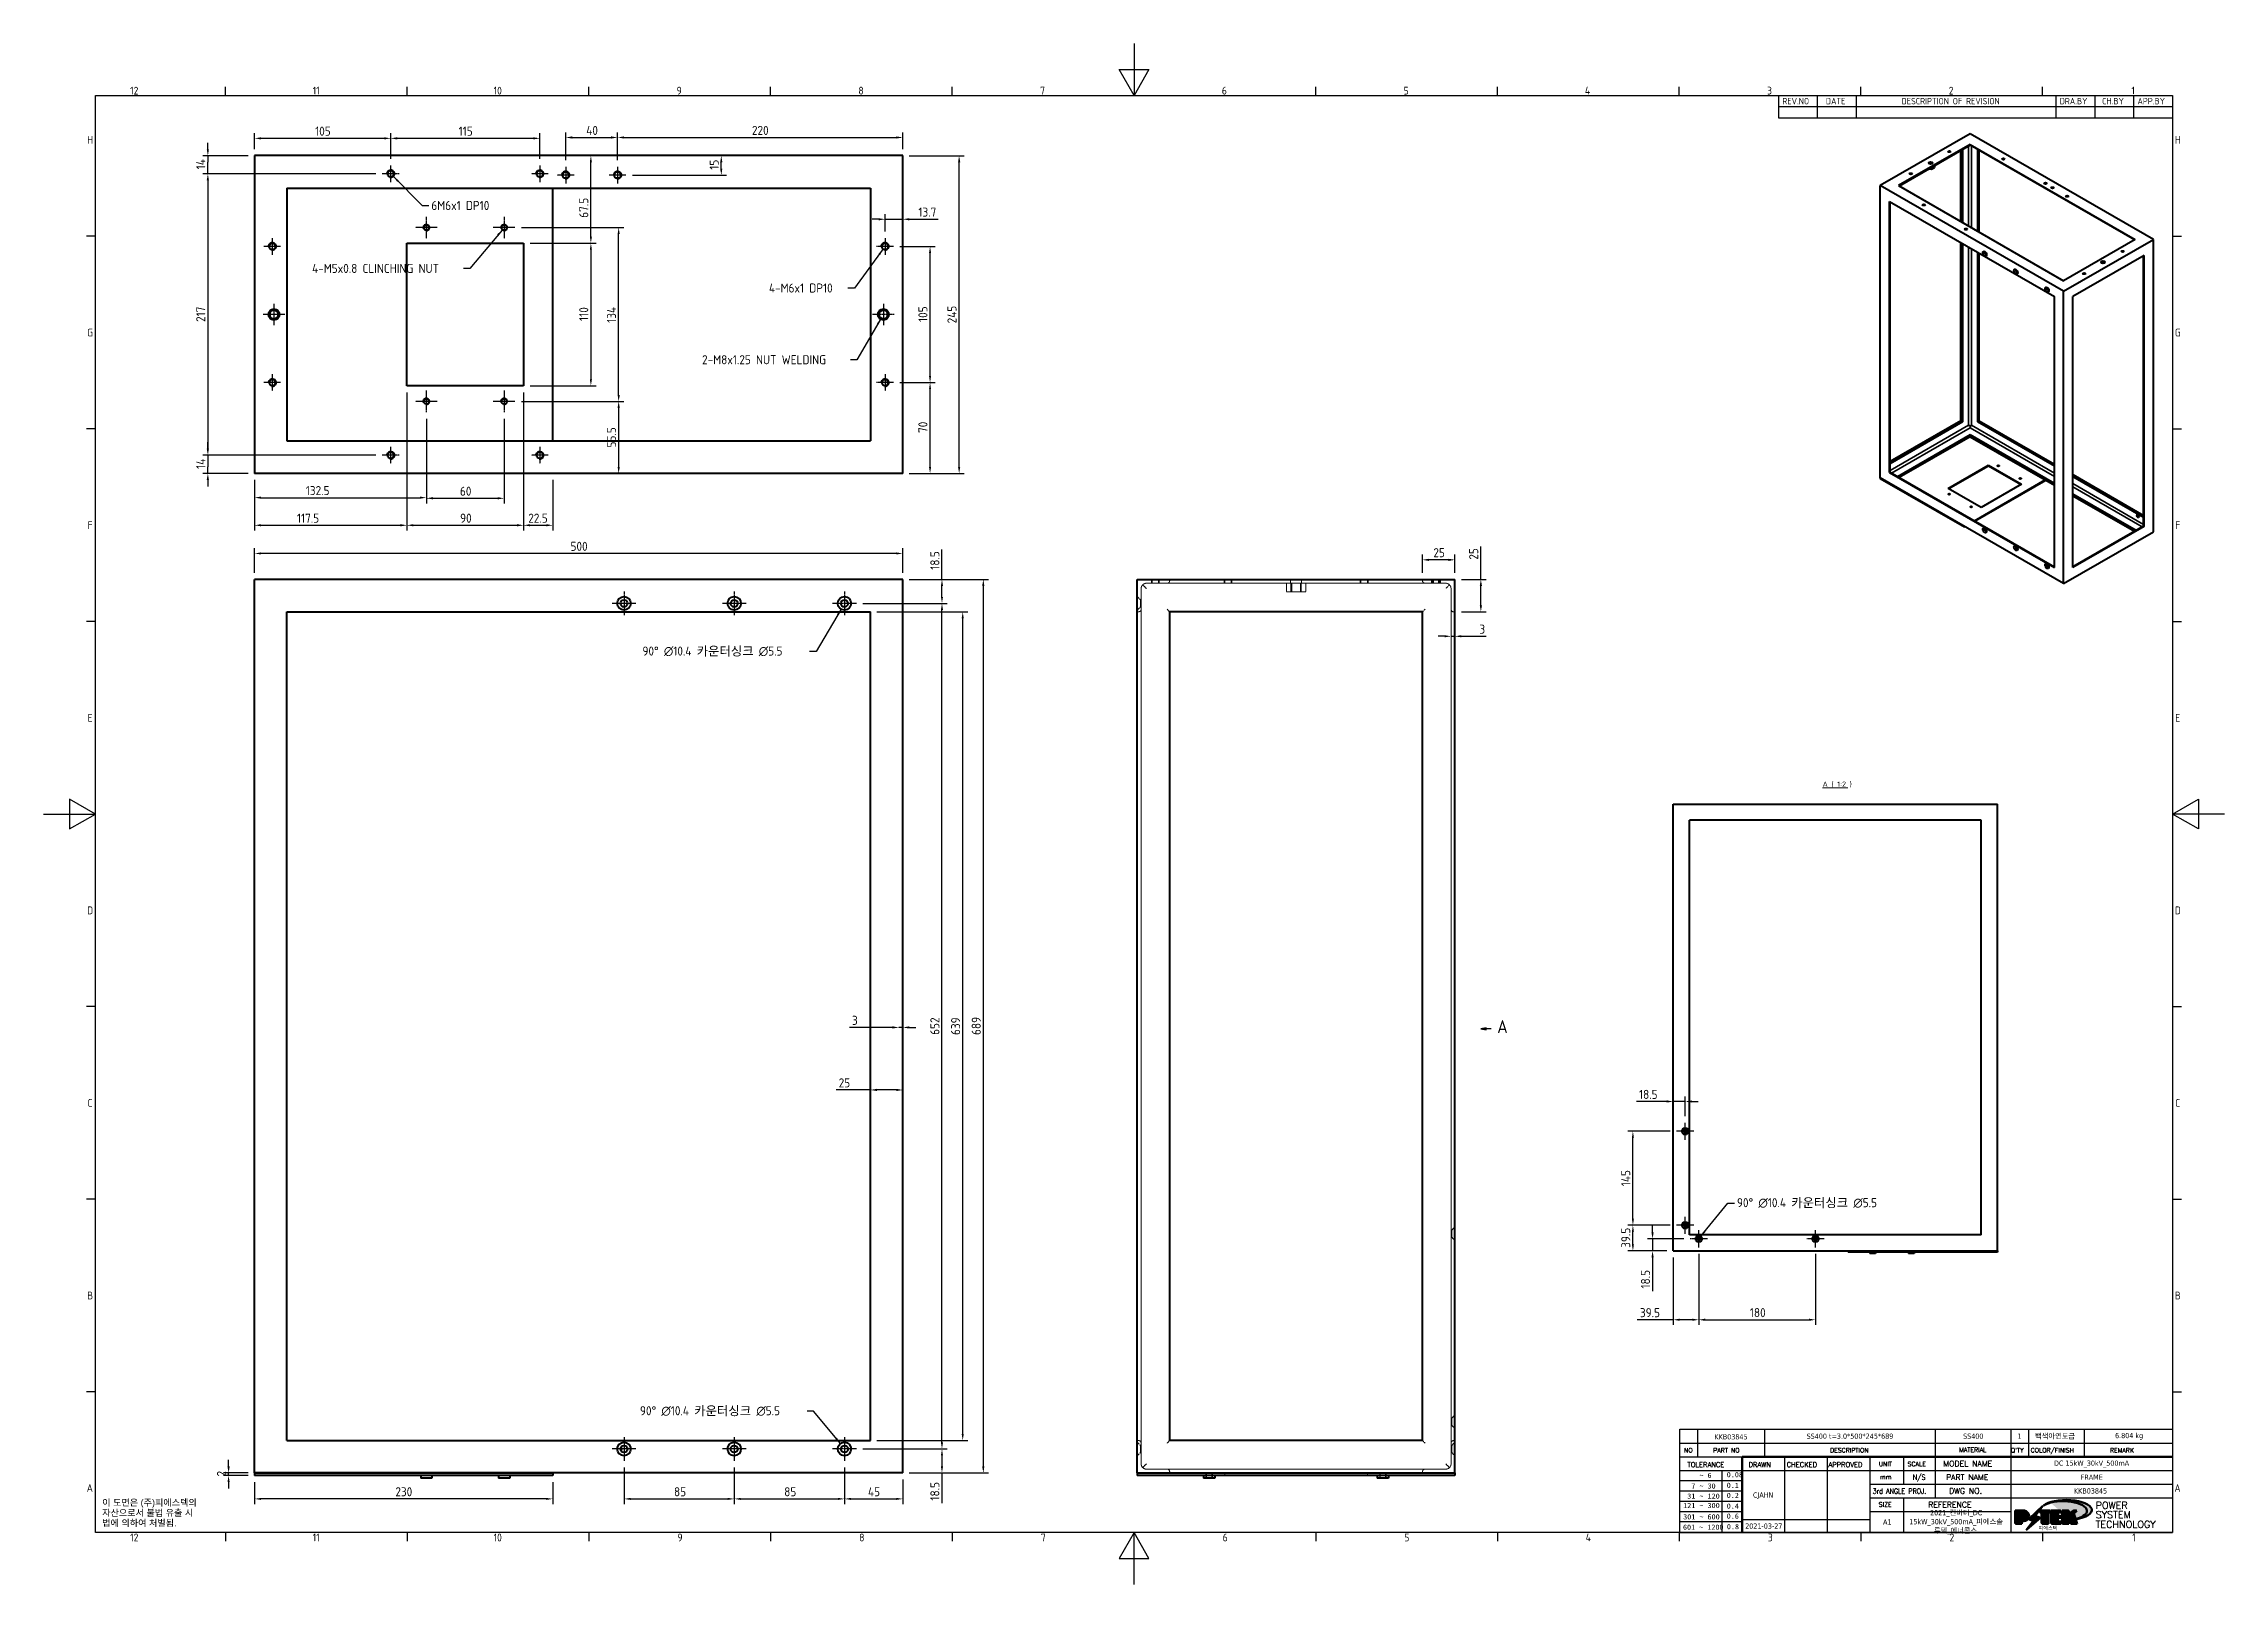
# Model space of a CAD drawing. Header units: millimetres. Extents: x 0 to 1682, y 0 to 1188.
import ezdxf
from ezdxf.enums import TextEntityAlignment as Align

# ---------------------------------------------------------------- set-up
doc = ezdxf.new("R2010")
doc.units = ezdxf.units.MM
doc.header["$LTSCALE"] = 2
doc.linetypes.add('CHAIN', pattern=[0.7087, 0.4724, -0.0591, 0.1181, -0.0591])
doc.linetypes.add('DASHED', pattern=[0.2067, 0.1654, -0.0413])
doc.layers.get('0').update_dxf_attribs({"color": 3, "lineweight": 25, "true_color": 0x00ff00})
for name, color, linetype, lineweight, true_color in [('가려진 것(ISO)', 2, 'DASHED', 18, 0xffff00), ('가시적인 것(ISO)', 3, 'Continuous', 40, 0x00ff00), ('가시적인 좁은 것(ISO)', 3, 'Continuous', 35, 0x00ff00), ('기호(ISO)', 5, 'Continuous', 25, 0x0000ff), ('제목(ISO)', 5, 'Continuous', 50, 0x0000ff), ('중심 표식(ISO)', 1, 'Continuous', 25, 0xff0000), ('치수(ISO)', 2, 'Continuous', 25, 0xffff00)]:
    doc.layers.add(name, color=color, linetype=linetype, lineweight=lineweight, true_color=true_color)
for name, color, linetype, lineweight in [('경계(ISO)', 7, 'Continuous', 25), ('단면선(ISO)', 7, 'CHAIN', 25), ('해치(ISO)', 7, 'Continuous', 18)]:
    doc.layers.add(name, color=color, linetype=linetype, lineweight=lineweight)
doc.styles.add('HAN_291', font='')
doc.styles.add('HAN_370', font='', dxfattribs={"width": 2})
doc.styles.add('ISO ProportionalPSTEK', font='isocp.shx')
doc.styles.add('RC_284', font='ROMANC.shx')
doc.styles.add('RC_287', font='ROMANC.shx')
doc.styles.add('RC_292', font='ROMANC.shx')
doc.styles.add('ROMANT_294', font='romant.shx')
doc.styles.add('문자 텍스트_PSTEK_POSCO', font='isocp.shx')
doc.styles.add('부품번호텍스트_PSTEK_POSCO', font='isocp.shx')
doc.styles.add('치수 텍스트_PSTEK_POSCO', font='isocp.shx')
doc.styles.add('텍스트 스타일198', font='tahoma.ttf')
doc.styles.add('텍스트 스타일333', font='ROMANC.shx', dxfattribs={"width": 0.8})
doc.styles.add('텍스트 스타일512', font='isocp.shx')
doc.styles.get('HAN_291').set_extended_font_data('GulimChe')
doc.styles.get('HAN_370').set_extended_font_data('GulimChe')
doc.dimstyles.new('치수_PSTEK_POSCO', dxfattribs={"dimscale": 2, "dimtxt": 3.5, "dimasz": 2.5, "dimexe": 2, "dimexo": 2.5, "dimgap": 1, "dimtad": 1, "dimrnd": 1e-08, "dimdsep": 46, "dimtxsty": '치수 텍스트_PSTEK_POSCO', "dimcen": 0.09, "dimdle": 10, "dimclrd": 7, "dimclre": 7, "dimclrt": 2, "dimadec": 1, "dimazin": 2, "dimtfac": 1, "dimtmove": 0, "dimatfit": 3, "dimfxl": 1, "dimtolj": 1, "dimlwd": -1, "dimlwe": -1, "dimarcsym": 0})
doc.dimstyles.new('치수_PSTEK_POSCO$7', dxfattribs={"dimscale": 2, "dimtxt": 3.5, "dimasz": 2.5, "dimexe": 2, "dimexo": 2.5, "dimgap": 1, "dimtad": 1, "dimrnd": 1e-08, "dimdsep": 46, "dimtxsty": '치수 텍스트_PSTEK_POSCO', "dimcen": 0.09, "dimdle": 10, "dimclrd": 7, "dimclre": 7, "dimclrt": 2, "dimadec": 1, "dimazin": 2, "dimtfac": 1, "dimtmove": 0, "dimatfit": 3, "dimfxl": 1, "dimtolj": 1, "dimlwd": -1, "dimlwe": -1, "dimarcsym": 0})

msp = doc.modelspace()

# ---------------------------------------------------------------- texts
at = {"layer": '기호(ISO)', "color": 2, "true_color": 0xffff00, "attachment_point": 4}
for s, insert, char_height, width, line_spacing_factor, style in [('{6M6x1 DP10}', (299.0516, 1063.1951), 7, 52.650012, 0.6125, '치수 텍스트_PSTEK_POSCO'), ('{4-M5x0.8 CLINCHING NUT}', (207.0753, 1014.6647), 7, 114.721067, 0.6125, '치수 텍스트_PSTEK_POSCO'), ('{4-M6x1 DP10}', (559.4344, 999.562), 7, 58.936327, 0.6125, '치수 텍스트_PSTEK_POSCO'), ('{2-M8x1.25 NUT WELDING}', (507.852, 944.2653), 7, 112.370023, 0.6125, '치수 텍스트_PSTEK_POSCO'), ('{90° \\fAIGDT|b0|i0;\\H7.0000;n\\fisocp|b0|i0;\\H7.0000;10.4 카운터싱크 \\fAIGDT|b0|i0;\\H7.0000;n\\fisocp|b0|i0;\\H7.0000;5.5}', (461.8548, 719.2621), 6.9999999, 126.985802, 0.6125, '치수 텍스트_PSTEK_POSCO'), ('{90° \\fAIGDT|b0|i0;\\H7.0000;n\\fisocp|b0|i0;\\H7.0000;10.4 카운터싱크 \\fAIGDT|b0|i0;\\H7.0000;n\\fisocp|b0|i0;\\H7.0000;5.5}', (1306.0459, 293.9326), 6.9999999, 126.985802, 0.6125, '치수 텍스트_PSTEK_POSCO'), ('{90° \\fAIGDT|b0|i0;\\H7.0000;n\\fisocp|b0|i0;\\H7.0000;10.4 카운터싱크 \\fAIGDT|b0|i0;\\H7.0000;n\\fisocp|b0|i0;\\H7.0000;5.5}', (459.9381, 133.4978), 6.9999999, 126.985802, 0.6125, '치수 텍스트_PSTEK_POSCO'), ('{\\fArial|b0|i0;\\H5.0000;이 도면은 (주)피에스텍의\\P자산으로서 불법 유출 시 \\P법에 의하여 처벌됨.}', (45.1811, 54.9246), 5, 78.612207, 0.944221, '문자 텍스트_PSTEK_POSCO')]:
    msp.add_mtext(s, dxfattribs=dict(at, insert=insert, char_height=char_height, width=width, line_spacing_factor=line_spacing_factor, style=style))
at = {"layer": '기호(ISO)', "color": 7, "insert": (1372.1206, 614.6338), "char_height": 4, "attachment_point": 7, "style": '텍스트 스타일512'}
msp.add_mtext('A ( 1:2 )', dxfattribs=at)

# ---------------------------------------------------------------- blocks, each defined once
blk = doc.blocks.new('경계 Default Border')
at = {"layer": '경계(ISO)'}
for p, q in [((70.08, 574), (70.08, 577.4)), ((140.17, 574), (140.17, 577.4)), ((210.25, 574), (210.25, 577.4)), ((280.33, 574), (280.33, 577.4)), ((350.42, 574), (350.42, 577.4)), ((490.58, 574), (490.58, 577.4)), ((560.67, 574), (560.67, 577.4)), ((630.75, 574), (630.75, 577.4)), ((700.83, 574), (700.83, 577.4)), ((770.92, 574), (770.92, 577.4)), ((20, 519.75), (16.6, 519.75)), ((821, 519.75), (824.4, 519.75)), ((20, 445.5), (16.6, 445.5)), ((821, 445.5), (824.4, 445.5)), ((20, 371.25), (16.6, 371.25)), ((821, 371.25), (824.4, 371.25)), ((20, 222.75), (16.6, 222.75)), ((821, 222.75), (824.4, 222.75)), ((20, 148.5), (16.6, 148.5)), ((821, 148.5), (824.4, 148.5)), ((20, 74.25), (16.6, 74.25)), ((821, 74.25), (824.4, 74.25)), ((70.08, 20), (70.08, 16.6)), ((140.17, 20), (140.17, 16.6)), ((210.25, 20), (210.25, 16.6)), ((280.33, 20), (280.33, 16.6)), ((350.42, 20), (350.42, 16.6)), ((490.58, 20), (490.58, 16.6)), ((560.67, 20), (560.67, 16.6)), ((630.75, 20), (630.75, 16.6)), ((700.83, 20), (700.83, 16.6)), ((770.92, 20), (770.92, 16.6))]:
    blk.add_line(p, q, dxfattribs=at)
at = {"layer": '경계(ISO)', "flags": 128}
for points in [[(420.5, 594), (420.5, 574), (414.73, 584), (426.27, 584), (420.5, 574)], [(20, 20), (20, 574), (821, 574), (821, 20), (20, 20)], [(0, 297), (20, 297), (10, 302.77), (10, 291.23), (20, 297)], [(841, 297), (821, 297), (831, 302.77), (831, 291.23), (821, 297)], [(420.5, 0), (420.5, 20), (414.73, 10), (426.27, 10), (420.5, 20)]]:
    blk.add_lwpolyline(points, dxfattribs=at)
at = {"layer": '경계(ISO)', "color": 2, "true_color": 0xffff00, "char_height": 3, "attachment_point": 7, "style": '문자 텍스트_PSTEK_POSCO'}
for s, insert in [('12', (33.36, 574.37)), ('11', (103.78, 574.4)), ('10', (173.53, 574.37)), ('9', (244.12, 574.37)), ('8', (314.21, 574.37)), ('7', (384.29, 574.39)), ('6', (454.37, 574.37)), ('5', (524.46, 574.37)), ('4', (594.37, 574.4)), ('3', (664.62, 574.37)), ('2', (734.71, 574.37)), ('1', (805.13, 574.4)), ('H', (16.77, 555.37)), ('H', (821.88, 555.37)), ('G', (16.77, 481.1)), ('G', (821.88, 481.1)), ('F', (16.93, 406.87)), ('F', (822.04, 406.87)), ('E', (16.93, 332.6)), ('E', (822.04, 332.6)), ('D', (16.77, 258.35)), ('D', (821.88, 258.35)), ('C', (16.93, 184.1)), ('C', (822.04, 184.1)), ('B', (16.77, 109.85)), ('B', (821.88, 109.85)), ('A', (16.6, 35.62)), ('A', (821.71, 35.62)), ('12', (33.36, 16.57)), ('11', (103.78, 16.6)), ('10', (173.53, 16.57)), ('9', (244.44, 16.57)), ('8', (314.52, 16.57)), ('7', (384.6, 16.59)), ('6', (454.69, 16.57)), ('5', (524.77, 16.57)), ('4', (594.68, 16.6)), ('3', (664.96, 16.57)), ('2', (735, 16.57)), ('1', (805.44, 16.6))]:
    blk.add_mtext(s, dxfattribs=dict(at, insert=insert))
blk = doc.blocks.new('제목 블록 PSTEK')
at = {"true_color": 0xff0000}
h = blk.add_hatch(color=1, dxfattribs=at)
edge = h.paths.add_edge_path(flags=0)
edge.add_line((314.22, 19.61), (314.22, 17))
edge.add_line((314.22, 17), (314.35, 17))
edge.add_arc((314.35, 17.65), 0.651, 270, 360)
edge.add_line((315, 17.65), (315, 18.96))
edge.add_arc((314.35, 18.96), 0.651, 0, 90)
edge.add_line((314.35, 19.61), (314.22, 19.61))
edge = h.paths.add_edge_path()
edge.add_arc((314.98, 18.29), 1.97, 270, 450)
edge.add_line((314.98, 20.26), (311.77, 20.26))
edge.add_line((311.77, 20.26), (311.77, 15.34))
edge.add_line((311.77, 15.34), (314.22, 15.34))
edge.add_line((314.22, 15.34), (314.22, 16.32))
edge.add_line((314.22, 16.32), (314.98, 16.32))
at = {"true_color": 0x848484}
h = blk.add_hatch(color=252, dxfattribs=at)
edge = h.paths.add_edge_path()
edge.add_arc((314.98, 18.29), 1.97, 270, 406.82787)
edge.add_arc((315.16, 18.14), 1.97, -90, 53.56098, ccw=False)
edge.add_line((315.16, 16.17), (314.4, 16.17))
edge.add_line((314.4, 16.17), (314.4, 15.19))
edge.add_line((314.4, 15.19), (311.94, 15.19))
edge.add_line((311.94, 15.19), (311.94, 15.34))
edge.add_line((311.94, 15.34), (314.22, 15.34))
edge.add_line((314.22, 15.34), (314.22, 16.32))
edge.add_line((314.22, 16.32), (314.98, 16.32))
h = blk.add_hatch(color=252, dxfattribs=at)
edge = h.paths.add_edge_path()
edge.add_line((314.4, 19.46), (314.53, 19.46))
edge.add_arc((314.53, 18.81), 0.651, 60.41893, 90, ccw=False)
edge.add_arc((314.35, 18.96), 0.651, 39.96992, 90)
edge.add_line((314.35, 19.61), (314.22, 19.61))
edge.add_line((314.22, 19.61), (314.22, 17))
edge.add_line((314.22, 17), (314.35, 17))
edge.add_arc((314.35, 17.65), 0.651, 270, 274.69308)
edge.add_line((314.4, 17), (314.4, 19.46))
for points in [[(317.22, 17.06), (322.03, 21.63), (322.28, 21.94), (317.05, 16.98), (318.75, 16.19), (316, 12.72), (316.34, 13), (318.92, 16.27)], [(321.98, 19.61), (321.4, 19.61), (321.4, 19.46), (321.98, 19.46)], [(324.66, 19.46), (325.42, 19.46), (325.42, 20.11), (325.24, 20.11), (325.24, 19.61), (324.48, 19.61), (324.48, 15.34), (322.16, 15.34), (322.16, 15.19), (324.66, 15.19)], [(328.29, 19.46), (329.41, 19.46), (329.41, 20.11), (329.23, 20.11), (329.23, 19.61), (328.11, 19.61), (328.11, 18.26), (328.29, 18.26)], [(328.29, 17.42), (329.41, 17.42), (329.41, 18.11), (329.23, 18.11), (329.23, 17.56), (328.11, 17.56), (328.11, 15.99), (328.29, 15.99)], [(332.51, 16.93), (332.33, 17.43), (332.33, 15.34), (330.04, 15.34), (330.04, 15.19), (332.51, 15.19)], [(332.51, 20.11), (332.33, 20.11), (332.33, 19), (332.51, 19.11)], [(335.62, 20.11), (335.25, 20.11), (334.25, 19.31), (335.49, 15.34), (333.2, 15.34), (333.25, 15.19), (335.66, 15.19), (334.43, 19.16)], [(329.54, 15.85), (329.36, 15.85), (329.36, 15.34), (325.83, 15.34), (325.83, 15.19), (329.54, 15.19)]]:
    blk.add_hatch(color=252, dxfattribs=at).paths.add_polyline_path(points)
at = {"true_color": 0x0000ff}
blk.add_hatch(color=5, dxfattribs=at).paths.add_polyline_path([(321.62, 17.42), (319.53, 18.25), (322.45, 22.02), (317.22, 17.06), (318.92, 16.27), (316.17, 12.8)])
at = {"true_color": 0xff0000}
for points in [[(324.48, 19.61), (325.24, 19.61), (325.24, 20.26), (321.23, 20.26), (321.23, 19.61), (321.98, 19.61), (321.98, 15.34), (324.48, 15.34)], [(329.23, 20.26), (325.66, 20.26), (325.66, 15.34), (329.36, 15.34), (329.36, 15.99), (328.11, 15.99), (328.11, 17.56), (329.23, 17.56), (329.23, 18.26), (328.11, 18.26), (328.11, 19.61), (329.23, 19.61)], [(332.33, 20.26), (329.86, 20.26), (329.86, 15.34), (332.33, 15.34), (332.33, 17.43), (333.07, 15.34), (335.49, 15.34), (334.25, 19.31), (335.44, 20.26), (334.31, 20.26), (332.33, 19)]]:
    blk.add_hatch(color=1, dxfattribs=at).paths.add_polyline_path(points)
at = {"layer": '해치(ISO)', "true_color": 0x27d1fc}
h = blk.add_hatch(color=140, dxfattribs=at)
edge = h.paths.add_edge_path()
edge.add_ellipse((330.37, 20.16), major_axis=(9.1, 0), ratio=0.40699, start_angle=301.30985, end_angle=507.74369)
edge.add_ellipse((331.53, 20.46), major_axis=(-9.82, 0), ratio=0.39426, start_angle=111.51207, end_angle=334.47025, ccw=False)
edge.add_line((335.14, 16.86), (335.1, 16.99))
at = {"color": 180, "true_color": 0x3f00ff}
for p, q in [((182.48, 11.79), (182.48, 51.57)), ((182.48, 51.57), (372.48, 51.57)), ((189.27, 51.57), (189.27, 41.01)), ((215.22, 41.01), (215.22, 51.57)), ((280.88, 51.57), (280.88, 41.01)), ((310.09, 51.57), (310.09, 41.01)), ((316.9, 51.57), (316.9, 41.01)), ((338.46, 51.57), (338.46, 41.01)), ((372.48, 51.57), (372.48, 11.79)), ((182.48, 46.29), (372.48, 46.29)), ((182.48, 41.01), (206.45, 41.01)), ((182.48, 35.73), (206.45, 35.73)), ((198.86, 12.03), (198.86, 35.73)), ((206.45, 35.73), (372.48, 35.73)), ((222.94, 11.79), (222.94, 41.01)), ((239.43, 11.79), (239.43, 41.01)), ((255.92, 11.79), (255.92, 41.01)), ((268.69, 41.01), (268.69, 30.45)), ((280.88, 41.01), (280.88, 25.17)), ((310.09, 41.01), (310.09, 11.79)), ((182.48, 31.78), (206.45, 31.78)), ((182.48, 27.83), (206.45, 27.83)), ((255.92, 30.45), (372.48, 30.45)), ((182.48, 23.88), (206.45, 23.88)), ((182.48, 19.93), (206.45, 19.93)), ((255.92, 25.17), (372.48, 25.17)), ((255.92, 19.89), (310.09, 19.89)), ((268.69, 25.17), (268.69, 11.79)), ((182.48, 15.98), (206.45, 15.98)), ((182.48, 11.79), (372.48, 11.79)), ((206.45, 16.74), (255.92, 16.74))]:
    blk.add_line(p, q, dxfattribs=at)
at = {"color": 7, "lineweight": 50}
for p, q in [((206.45, 11.79), (206.45, 41.01)), ((206.45, 41.01), (372.48, 41.01))]:
    blk.add_line(p, q, dxfattribs=at)
at = {"color": 7}
for p, q in [((314.98, 20.26), (311.77, 20.26)), ((311.77, 20.26), (311.77, 15.34)), ((314.98, 20.26), (311.77, 20.26)), ((311.77, 20.26), (311.77, 15.34)), ((314.22, 17), (314.22, 19.61)), ((314.22, 19.61), (314.35, 19.61)), ((314.35, 19.61), (314.22, 19.61)), ((314.22, 19.61), (314.22, 17)), ((314.22, 17), (314.22, 19.61)), ((314.22, 19.61), (314.35, 19.61)), ((314.35, 17), (314.22, 17)), ((314.22, 17), (314.35, 17)), ((314.35, 17), (314.22, 17)), ((314.4, 19.46), (314.53, 19.46)), ((314.4, 17), (314.4, 19.46)), ((315, 18.96), (315, 17.65)), ((315, 18.96), (315, 17.65)), ((316.17, 12.8), (321.62, 17.42)), ((322.28, 21.94), (317.05, 16.98)), ((317.05, 16.98), (318.75, 16.19)), ((322.45, 22.02), (317.22, 17.06)), ((317.22, 17.06), (322.03, 21.63)), ((318.92, 16.27), (317.22, 17.06)), ((317.22, 17.06), (318.92, 16.27)), ((319.53, 18.25), (322.45, 22.02)), ((321.62, 17.42), (319.53, 18.25)), ((325.24, 20.26), (321.23, 20.26)), ((321.23, 20.26), (321.23, 19.61)), ((325.24, 20.26), (321.23, 20.26)), ((321.23, 20.26), (321.23, 19.61)), ((321.23, 19.61), (321.98, 19.61)), ((321.23, 19.61), (321.98, 19.61)), ((321.4, 19.61), (321.4, 19.46)), ((321.98, 19.61), (321.4, 19.61)), ((321.4, 19.46), (321.98, 19.46)), ((321.98, 19.61), (321.98, 15.34)), ((321.98, 19.46), (321.98, 19.61)), ((321.98, 19.61), (321.98, 15.34)), ((322.03, 21.63), (322.28, 21.94)), ((324.48, 19.61), (325.24, 19.61)), ((324.48, 15.34), (324.48, 19.61)), ((325.24, 19.61), (324.48, 19.61)), ((324.48, 19.61), (324.48, 15.34)), ((324.48, 19.61), (325.24, 19.61)), ((324.48, 15.34), (324.48, 19.61)), ((324.66, 19.46), (325.42, 19.46)), ((324.66, 15.19), (324.66, 19.46)), ((325.24, 19.61), (325.24, 20.26)), ((325.24, 19.61), (325.24, 20.26)), ((325.42, 20.11), (325.24, 20.11)), ((325.24, 20.11), (325.24, 19.61)), ((325.42, 19.46), (325.42, 20.11)), ((329.23, 20.26), (325.66, 20.26)), ((325.66, 20.26), (325.66, 15.34)), ((325.66, 20.26), (325.66, 15.34)), ((329.23, 20.26), (325.66, 20.26)), ((328.11, 18.26), (328.11, 19.61)), ((328.11, 19.61), (329.23, 19.61)), ((329.23, 19.61), (328.11, 19.61)), ((328.11, 19.61), (328.11, 18.26)), ((328.11, 18.26), (328.11, 19.61)), ((328.11, 19.61), (329.23, 19.61)), ((329.23, 18.26), (328.11, 18.26)), ((328.11, 18.26), (328.29, 18.26)), ((329.23, 18.26), (328.11, 18.26)), ((328.11, 17.56), (329.23, 17.56)), ((328.11, 15.99), (328.11, 17.56)), ((329.23, 17.56), (328.11, 17.56)), ((328.11, 17.56), (328.11, 15.99)), ((328.11, 17.56), (329.23, 17.56)), ((328.11, 15.99), (328.11, 17.56)), ((328.29, 18.26), (328.29, 19.46)), ((328.29, 19.46), (329.41, 19.46)), ((328.29, 15.99), (328.29, 17.42)), ((328.29, 17.42), (329.41, 17.42)), ((329.23, 19.61), (329.23, 20.26)), ((329.23, 19.61), (329.23, 20.26)), ((329.41, 20.11), (329.23, 20.11)), ((329.23, 20.11), (329.23, 19.61)), ((329.23, 17.56), (329.23, 18.26)), ((329.23, 17.56), (329.23, 18.26)), ((329.41, 18.11), (329.23, 18.11)), ((329.23, 18.11), (329.23, 17.56)), ((329.41, 19.46), (329.41, 20.11)), ((329.41, 17.42), (329.41, 18.11)), ((332.33, 20.26), (329.86, 20.26)), ((329.86, 20.26), (329.86, 15.34)), ((329.86, 20.26), (329.86, 15.34)), ((332.33, 20.26), (329.86, 20.26)), ((334.31, 20.26), (332.33, 19)), ((332.33, 19), (332.33, 20.26)), ((334.31, 20.26), (332.33, 19)), ((332.33, 19), (332.33, 20.26)), ((332.51, 20.11), (332.33, 20.11)), ((332.33, 20.11), (332.33, 19)), ((332.33, 19), (332.51, 19.11)), ((332.33, 17.43), (333.07, 15.34)), ((332.33, 15.34), (332.33, 17.43)), ((332.51, 16.93), (332.33, 17.43)), ((332.33, 17.43), (332.33, 15.34)), ((332.33, 17.43), (333.07, 15.34)), ((332.33, 15.34), (332.33, 17.43)), ((332.51, 19.11), (332.51, 20.11)), ((332.51, 15.19), (332.51, 16.93)), ((334.25, 19.31), (335.44, 20.26)), ((334.25, 19.31), (335.44, 20.26)), ((335.25, 20.11), (334.25, 19.31)), ((335.49, 15.34), (334.25, 19.31)), ((334.25, 19.31), (335.49, 15.34)), ((335.49, 15.34), (334.25, 19.31)), ((335.44, 20.26), (334.31, 20.26)), ((335.44, 20.26), (334.31, 20.26)), ((334.43, 19.16), (335.62, 20.11)), ((335.66, 15.19), (334.43, 19.16)), ((335.62, 20.11), (335.25, 20.11)), ((345.04, 17.5), (344.99, 17.69)), ((311.77, 15.34), (314.22, 15.34)), ((311.77, 15.34), (314.22, 15.34)), ((314.22, 15.34), (311.94, 15.34)), ((311.94, 15.34), (311.94, 15.19)), ((311.94, 15.19), (314.4, 15.19)), ((314.22, 16.32), (314.98, 16.32)), ((314.22, 15.34), (314.22, 16.32)), ((314.98, 16.32), (314.22, 16.32)), ((314.22, 16.32), (314.22, 15.34)), ((314.22, 16.32), (314.98, 16.32)), ((314.22, 15.34), (314.22, 16.32)), ((314.4, 16.17), (315.16, 16.17)), ((314.4, 15.19), (314.4, 16.17)), ((318.75, 16.19), (316, 12.72)), ((316, 12.72), (316.34, 13)), ((318.92, 16.27), (316.17, 12.8)), ((316.34, 13), (318.92, 16.27)), ((321.98, 15.34), (324.48, 15.34)), ((321.98, 15.34), (324.48, 15.34)), ((324.48, 15.34), (322.16, 15.34)), ((322.16, 15.34), (322.16, 15.19)), ((322.16, 15.19), (324.66, 15.19)), ((325.66, 15.34), (329.36, 15.34)), ((325.66, 15.34), (329.36, 15.34)), ((329.36, 15.34), (325.83, 15.34)), ((325.83, 15.34), (325.83, 15.19)), ((325.83, 15.19), (329.54, 15.19)), ((329.36, 15.99), (328.11, 15.99)), ((328.11, 15.99), (328.29, 15.99)), ((329.36, 15.99), (328.11, 15.99)), ((329.36, 15.34), (329.36, 15.99)), ((329.36, 15.34), (329.36, 15.99)), ((329.54, 15.85), (329.36, 15.85)), ((329.36, 15.85), (329.36, 15.34)), ((329.54, 15.19), (329.54, 15.85)), ((329.86, 15.34), (332.33, 15.34)), ((329.86, 15.34), (332.33, 15.34)), ((332.33, 15.34), (330.04, 15.34)), ((330.04, 15.34), (330.04, 15.19)), ((330.04, 15.19), (332.51, 15.19)), ((333.07, 15.34), (335.49, 15.34)), ((333.07, 15.34), (335.49, 15.34)), ((335.49, 15.34), (333.2, 15.34)), ((333.2, 15.34), (333.25, 15.19)), ((333.25, 15.19), (335.66, 15.19))]:
    blk.add_line(p, q, dxfattribs=at)
at = {"color": 1, "true_color": 0xff0000}
for p, q in [((314.98, 20.26), (311.77, 20.26)), ((311.77, 20.26), (311.77, 15.34)), ((314.22, 17), (314.22, 19.61)), ((314.22, 19.61), (314.35, 19.61)), ((314.35, 17), (314.22, 17)), ((315, 18.96), (315, 17.65)), ((325.24, 20.26), (321.23, 20.26)), ((321.23, 20.26), (321.23, 19.61)), ((321.23, 19.61), (321.98, 19.61)), ((321.98, 19.61), (321.98, 15.34)), ((324.48, 19.61), (325.24, 19.61)), ((324.48, 15.34), (324.48, 19.61)), ((325.24, 19.61), (325.24, 20.26)), ((329.23, 20.26), (325.66, 20.26)), ((325.66, 20.26), (325.66, 15.34)), ((328.11, 18.26), (328.11, 19.61)), ((328.11, 19.61), (329.23, 19.61)), ((329.23, 18.26), (328.11, 18.26)), ((328.11, 17.56), (329.23, 17.56)), ((328.11, 15.99), (328.11, 17.56)), ((329.23, 19.61), (329.23, 20.26)), ((329.23, 17.56), (329.23, 18.26)), ((332.33, 20.26), (329.86, 20.26)), ((329.86, 20.26), (329.86, 15.34)), ((334.31, 20.26), (332.33, 19)), ((332.33, 19), (332.33, 20.26)), ((332.33, 17.43), (333.07, 15.34)), ((332.33, 15.34), (332.33, 17.43)), ((334.25, 19.31), (335.44, 20.26)), ((335.49, 15.34), (334.25, 19.31)), ((335.44, 20.26), (334.31, 20.26)), ((311.77, 15.34), (314.22, 15.34)), ((314.22, 16.32), (314.98, 16.32)), ((314.22, 15.34), (314.22, 16.32)), ((321.98, 15.34), (324.48, 15.34)), ((325.66, 15.34), (329.36, 15.34)), ((329.36, 15.99), (328.11, 15.99)), ((329.36, 15.34), (329.36, 15.99)), ((329.86, 15.34), (332.33, 15.34)), ((333.07, 15.34), (335.49, 15.34))]:
    blk.add_line(p, q, dxfattribs=at)
at = {"color": 5, "true_color": 0x0000ff}
for p, q in [((316.17, 12.8), (321.62, 17.42)), ((322.45, 22.02), (317.22, 17.06)), ((317.22, 17.06), (318.92, 16.27)), ((319.53, 18.25), (322.45, 22.02)), ((321.62, 17.42), (319.53, 18.25)), ((318.92, 16.27), (316.17, 12.8))]:
    blk.add_line(p, q, dxfattribs=at)
at = {"color": 7}
for centre, radius, start, end in [((314.35, 18.96), 0.651, 0, 90), ((314.35, 18.96), 0.651, 39.96992, 90), ((314.35, 18.96), 0.651, 0, 90), ((314.35, 17.65), 0.651, 270, 0), ((314.35, 17.65), 0.651, 270, 0), ((314.35, 17.65), 0.651, 270, 274.69308), ((314.53, 18.81), 0.651, 60.41893, 90), ((314.98, 18.29), 1.97, 270, 90), ((314.98, 18.29), 1.97, 270, 90), ((314.98, 18.29), 1.97, 270, 46.82787), ((315.16, 18.14), 1.97, 270, 53.56098)]:
    blk.add_arc(centre, radius, start, end, dxfattribs=at)
at = {"color": 1, "true_color": 0xff0000}
for centre, radius, start, end in [((314.35, 18.96), 0.651, 0, 90), ((314.35, 17.65), 0.651, 270, 0), ((314.98, 18.29), 1.97, 270, 90)]:
    blk.add_arc(centre, radius, start, end, dxfattribs=at)
at = {"layer": '제목(ISO)', "lineweight": 18}
blk.add_line((182.48, 35.73), (182.48, 11.79), dxfattribs=at)
at = {"layer": '제목(ISO)'}
for p, q in [((314.98, 20.26), (311.77, 20.26)), ((311.77, 20.26), (311.77, 15.34)), ((314.22, 17), (314.22, 19.61)), ((314.22, 19.61), (314.35, 19.61)), ((314.35, 19.61), (314.22, 19.61)), ((314.22, 19.61), (314.22, 17)), ((314.35, 17), (314.22, 17)), ((314.22, 17), (314.35, 17)), ((314.4, 19.46), (314.53, 19.46)), ((314.4, 17), (314.4, 19.46)), ((315, 18.96), (315, 17.65)), ((316.17, 12.8), (321.62, 17.42)), ((322.28, 21.94), (317.05, 16.98)), ((317.05, 16.98), (318.75, 16.19)), ((322.45, 22.02), (317.22, 17.06)), ((317.22, 17.06), (322.03, 21.63)), ((317.22, 17.06), (318.92, 16.27)), ((318.92, 16.27), (317.22, 17.06)), ((319.53, 18.25), (322.45, 22.02)), ((321.62, 17.42), (319.53, 18.25)), ((325.24, 20.26), (321.23, 20.26)), ((321.23, 20.26), (321.23, 19.61)), ((321.23, 19.61), (321.98, 19.61)), ((321.98, 19.61), (321.4, 19.61)), ((321.4, 19.61), (321.4, 19.46)), ((321.4, 19.46), (321.98, 19.46)), ((321.98, 19.61), (321.98, 15.34)), ((321.98, 19.46), (321.98, 19.61)), ((322.03, 21.63), (322.28, 21.94)), ((324.48, 19.61), (325.24, 19.61)), ((324.48, 15.34), (324.48, 19.61)), ((325.24, 19.61), (324.48, 19.61)), ((324.48, 19.61), (324.48, 15.34)), ((324.66, 19.46), (325.42, 19.46)), ((324.66, 15.19), (324.66, 19.46)), ((325.24, 19.61), (325.24, 20.26)), ((325.42, 20.11), (325.24, 20.11)), ((325.24, 20.11), (325.24, 19.61)), ((325.42, 19.46), (325.42, 20.11)), ((329.23, 20.26), (325.66, 20.26)), ((325.66, 20.26), (325.66, 15.34)), ((328.11, 18.26), (328.11, 19.61)), ((328.11, 19.61), (329.23, 19.61)), ((329.23, 19.61), (328.11, 19.61)), ((328.11, 19.61), (328.11, 18.26)), ((329.23, 18.26), (328.11, 18.26)), ((328.11, 18.26), (328.29, 18.26)), ((328.11, 15.99), (328.11, 17.56)), ((328.11, 17.56), (329.23, 17.56)), ((329.23, 17.56), (328.11, 17.56)), ((328.11, 17.56), (328.11, 15.99)), ((328.29, 19.46), (329.41, 19.46)), ((328.29, 18.26), (328.29, 19.46)), ((328.29, 17.42), (329.41, 17.42)), ((328.29, 15.99), (328.29, 17.42)), ((329.23, 19.61), (329.23, 20.26)), ((329.41, 20.11), (329.23, 20.11)), ((329.23, 20.11), (329.23, 19.61)), ((329.23, 17.56), (329.23, 18.26)), ((329.41, 18.11), (329.23, 18.11)), ((329.23, 18.11), (329.23, 17.56)), ((329.41, 19.46), (329.41, 20.11)), ((329.41, 17.42), (329.41, 18.11)), ((332.33, 20.26), (329.86, 20.26)), ((329.86, 20.26), (329.86, 15.34)), ((334.31, 20.26), (332.33, 19)), ((332.33, 19), (332.33, 20.26)), ((332.51, 20.11), (332.33, 20.11)), ((332.33, 20.11), (332.33, 19)), ((332.33, 19), (332.51, 19.11)), ((332.33, 15.34), (332.33, 17.43)), ((332.33, 17.43), (333.07, 15.34)), ((332.51, 16.93), (332.33, 17.43)), ((332.33, 17.43), (332.33, 15.34)), ((332.51, 19.11), (332.51, 20.11)), ((332.51, 15.19), (332.51, 16.93)), ((334.25, 19.31), (335.44, 20.26)), ((335.25, 20.11), (334.25, 19.31)), ((335.49, 15.34), (334.25, 19.31)), ((334.25, 19.31), (335.49, 15.34)), ((335.44, 20.26), (334.31, 20.26)), ((334.43, 19.16), (335.62, 20.11)), ((335.66, 15.19), (334.43, 19.16)), ((335.62, 20.11), (335.25, 20.11)), ((311.77, 15.34), (314.22, 15.34)), ((314.22, 15.34), (311.94, 15.34)), ((311.94, 15.34), (311.94, 15.19)), ((311.94, 15.19), (314.4, 15.19)), ((314.22, 15.34), (314.22, 16.32)), ((314.22, 16.32), (314.98, 16.32)), ((314.98, 16.32), (314.22, 16.32)), ((314.22, 16.32), (314.22, 15.34)), ((314.4, 15.19), (314.4, 16.17)), ((314.4, 16.17), (315.16, 16.17)), ((318.75, 16.19), (316, 12.72)), ((316, 12.72), (316.34, 13)), ((318.92, 16.27), (316.17, 12.8)), ((316.34, 13), (318.92, 16.27)), ((321.98, 15.34), (324.48, 15.34)), ((324.48, 15.34), (322.16, 15.34)), ((322.16, 15.34), (322.16, 15.19)), ((322.16, 15.19), (324.66, 15.19)), ((325.66, 15.34), (329.36, 15.34)), ((329.36, 15.34), (325.83, 15.34)), ((325.83, 15.34), (325.83, 15.19)), ((325.83, 15.19), (329.54, 15.19)), ((329.36, 15.99), (328.11, 15.99)), ((328.11, 15.99), (328.29, 15.99)), ((329.36, 15.34), (329.36, 15.99)), ((329.54, 15.85), (329.36, 15.85)), ((329.36, 15.85), (329.36, 15.34)), ((329.54, 15.19), (329.54, 15.85)), ((329.86, 15.34), (332.33, 15.34)), ((332.33, 15.34), (330.04, 15.34)), ((330.04, 15.34), (330.04, 15.19)), ((330.04, 15.19), (332.51, 15.19)), ((333.07, 15.34), (335.49, 15.34)), ((335.49, 15.34), (333.2, 15.34)), ((333.2, 15.34), (333.25, 15.19)), ((333.25, 15.19), (335.66, 15.19))]:
    blk.add_line(p, q, dxfattribs=at)
at = {"layer": '제목(ISO)', "color": 4, "true_color": 0x00ffff}
blk.add_line((335.14, 16.86), (335.1, 16.99), dxfattribs=at)
at = {"layer": '제목(ISO)'}
for centre, radius, start, end in [((314.35, 18.96), 0.651, 0, 90), ((314.35, 18.96), 0.651, 39.96992, 90), ((314.35, 17.65), 0.651, 270, 0), ((314.35, 17.65), 0.651, 270, 274.69308), ((314.53, 18.81), 0.651, 60.41893, 90), ((314.98, 18.29), 1.97, 46.82787, 90), ((314.98, 18.29), 1.97, 270, 46.82787), ((314.98, 18.29), 1.97, 270, 46.82787), ((315.16, 18.14), 1.97, 270, 53.56098)]:
    blk.add_arc(centre, radius, start, end, dxfattribs=at)
at = {"layer": '제목(ISO)', "color": 4, "true_color": 0x00ffff}
for centre, major_axis, ratio, start_param, end_param in [((331.53, 20.46), (9.82, 0), 0.39426, 5.087845, 8.9792), ((330.37, 20.16), (9.1, 0), 0.40699, 5.258849, 8.861799)]:
    blk.add_ellipse(centre, major_axis=major_axis, ratio=ratio, start_param=start_param, end_param=end_param, dxfattribs=at)
at = {"color": 2, "true_color": 0xffff00}
for s, height, style, p in [('NO', 1.742, 'RC_284', (184.14, 42.62)), ('PART NO', 1.742, 'RC_284', (195.34, 42.62)), ('DESCRIPTION', 1.7424, 'RC_284', (240.4, 42.62)), ("Q'TY", 1.742, 'RC_284', (310.14, 42.62)), ('COLOR/FINISH', 1.7424, 'RC_284', (317.77, 42.62)), ('REMARK', 1.742, 'RC_284', (348.35, 42.62)), (' TOLERANCE', 1.9, 'RC_287', (184.09, 37.01)), ('    ~ 6', 2, 'HAN_291', (183.77, 32.82)), ('0.08', 2, 'HAN_291', (200.55, 33.1)), ('DRAWN', 1.9, 'RC_287', (208.98, 37.01)), ('CHECKED', 1.9, 'RC_287', (223.69, 37.01)), ('APPROVED', 1.9, 'RC_287', (239.78, 37.01)), ('UNIT', 1.742, 'RC_284', (259.17, 37.34)), ('SCALE', 1.742, 'RC_284', (270.29, 37.34)), ('MODEL NAME', 2.178, 'RC_292', (284.1, 37.25)), ('PART NAME', 2.178, 'RC_292', (285.14, 32.03)), (' 31 ~ 120', 2, 'HAN_291', (183.77, 24.83)), ('  7 ~ 30', 2, 'HAN_291', (183.77, 28.71)), ('0.1', 2, 'HAN_291', (200.55, 28.99)), ('0.2', 2, 'HAN_291', (200.55, 25.11)), ('mm', 1.742, 'RC_284', (259.65, 32.35)), (' DWG NO.', 2.178, 'RC_292', (284.81, 26.75)), ('301 ~ 600', 2, 'HAN_291', (183.77, 16.83)), ('121 ~ 300', 2, 'HAN_291', (183.77, 21.21)), ('0.4', 2, 'HAN_291', (200.55, 21)), ('0.6', 2, 'HAN_291', (200.55, 17.12)), ('SIZE', 1.742, 'RC_284', (259.17, 21.69)), ('REFERENCE', 2.178, 'RC_292', (278.27, 21.43)), ('601 ~ 1200', 2, 'HAN_291', (183.68, 12.85)), ('0.8', 2, 'HAN_291', (200.61, 13.06))]:
    blk.add_text(s, height=height, dxfattribs=dict(at, style=style)).set_placement(p)
at = {"color": 2, "true_color": 0xffff00, "style": 'RC_284'}
blk.add_text('MATERIAL', height=1.742, dxfattribs=at).set_placement((295.48, 43.65), align=Align.MIDDLE_CENTER)
at = {"color": 7, "style": '텍스트 스타일333', "width": 0.8}
blk.add_text('N/S', height=2, dxfattribs=at).set_placement((274.78, 33.09), align=Align.MIDDLE_CENTER)
at = {"color": 2, "true_color": 0xffff00, "style": '텍스트 스타일333', "width": 0.8}
blk.add_text('3rd ANGLE PROJ.', height=2, dxfattribs=at).set_placement((256.84, 26.76))
at = {"color": 7, "style": 'ROMANT_294'}
for s, p in [('POWER', (342.83, 20.97)), ('SYSTEM', (342.83, 17.33)), ('TECHNOLOGY', (342.83, 13.57))]:
    blk.add_text(s, height=2.7, dxfattribs=at).set_placement(p)
at = {"color": 7, "insert": (320.85, 14.21), "char_height": 1.4, "attachment_point": 1, "line_spacing_factor": 0.332, "style": 'HAN_370'}
blk.add_mtext('\\fHY견고딕|b0|i0;\\H1.4000;피에스텍', dxfattribs=at)
at = {"layer": '제목(ISO)', "color": 7, "style": '텍스트 스타일198'}
for tag, p in [('부품_번호_001', (195.81, 47.68)), ('설명_001', (231.36, 47.92)), ('재질_001', (291.7, 47.93)), ("3._Q'TY_001", (312.71, 47.92)), ('4._COLOR_001', (319.44, 47.95)), ('질량\\P3;_001', (350.3, 48.16)), ('1._MODEL_NAME_001', (326.77, 37.52)), ('제목_001', (337.05, 32.12)), ('설계자_001', (210.68, 25.23)), ('부품_번호_001', (334.47, 26.81)), ('시트_크기_001', (260.84, 14.83)), ('프로젝트_002', (270.98, 14.98)), ('프로젝트_001', (278.97, 18.44)), ('작성_날짜_001', (207.67, 13.27)), ('프로젝트_003', (280.45, 11.55))]:
    blk.add_attdef(tag, p, '', height=2, dxfattribs=at)
for tag, p in [('점검자', (231.18, 26.23)), ('엔지니어링_승인자', (247.67, 26.23)), ('점검_날짜', (231.18, 14.27)), ('엔지니어링_승인_날짜', (247.67, 14.27))]:
    blk.add_attdef(tag, text='', height=2, dxfattribs=at).set_placement(p, align=Align.MIDDLE_CENTER)
blk = doc.blocks.new('리비전 내역')
at = {"layer": '기호(ISO)'}
for p, q in [((669, 574), (821, 574)), ((669, 574), (669, 569.72)), ((684, 574), (684, 569.72)), ((699, 574), (699, 569.72)), ((776, 574), (776, 569.72)), ((791, 574), (791, 569.72)), ((806, 574), (806, 569.72)), ((821, 574), (821, 569.72)), ((669, 569.72), (821, 569.72)), ((669, 569.72), (669, 565.44)), ((669, 565.44), (821, 565.44)), ((684, 569.72), (684, 565.44)), ((699, 569.72), (699, 565.44)), ((776, 569.72), (776, 565.44)), ((791, 569.72), (791, 565.44)), ((806, 569.72), (806, 565.44)), ((821, 569.72), (821, 565.44))]:
    blk.add_line(p, q, dxfattribs=at)
at = {"layer": '기호(ISO)', "color": 2, "true_color": 0xffff00, "char_height": 2.5, "attachment_point": 7, "style": 'ISO ProportionalPSTEK'}
for s, insert in [('REV.NO', (670.53, 570.58)), ('DATE', (687.31, 570.58)), ('DESCRIPTION OF REVISION', (716.51, 570.58)), ('DRA.BY', (777.48, 570.58)), ('CH.BY', (793.86, 570.58)), ('APP.BY', (807.48, 570.58))]:
    blk.add_mtext(s, dxfattribs=dict(at, insert=insert))
blk = doc.blocks.new('*D22')
at = {"layer": 'Defpoints', "color": 0, "transparency": 16777216}
for p in [(447.7, 95.2), (532.7, 95.2), (532.7, 65.9)]:
    blk.add_point(p, dxfattribs=at)
at = {"layer": '치수(ISO)', "color": 7, "transparency": 16777216}
for p, q in [((447.7, 90.2), (447.7, 61.9)), ((532.7, 90.2), (532.7, 61.9)), ((452.7, 65.9), (527.7, 65.9))]:
    blk.add_line(p, q, dxfattribs=at)
for points in [[(452.7, 66.7), (452.7, 65.1), (447.7, 65.9)], [(527.7, 66.7), (527.7, 65.1), (532.7, 65.9)]]:
    blk.add_solid(points, dxfattribs=at)
at = {"layer": '치수(ISO)', "color": 2, "transparency": 16777216, "insert": (486.2, 71.4), "char_height": 7, "attachment_point": 4, "style": '치수 텍스트_PSTEK_POSCO'}
blk.add_mtext('\\A1;85', dxfattribs=at)
blk = doc.blocks.new('*D23')
at = {"layer": 'Defpoints', "color": 0, "transparency": 16777216}
for p in [(532.7, 95.2), (617.7, 95.2), (617.7, 65.9)]:
    blk.add_point(p, dxfattribs=at)
at = {"layer": '치수(ISO)', "color": 7, "transparency": 16777216}
for p, q in [((532.7, 90.2), (532.7, 61.9)), ((617.7, 90.2), (617.7, 61.9)), ((537.7, 65.9), (612.7, 65.9))]:
    blk.add_line(p, q, dxfattribs=at)
for points in [[(537.7, 66.7), (537.7, 65.1), (532.7, 65.9)], [(612.7, 66.7), (612.7, 65.1), (617.7, 65.9)]]:
    blk.add_solid(points, dxfattribs=at)
at = {"layer": '치수(ISO)', "color": 2, "transparency": 16777216, "insert": (571.2, 71.4), "char_height": 7, "attachment_point": 4, "style": '치수 텍스트_PSTEK_POSCO'}
blk.add_mtext('\\A1;85', dxfattribs=at)
blk = doc.blocks.new('*D24')
at = {"layer": 'Defpoints', "color": 0, "transparency": 16777216}
for p in [(617.7, 95.2), (662.7, 85.9), (662.7, 65.9)]:
    blk.add_point(p, dxfattribs=at)
at = {"layer": '치수(ISO)', "color": 7, "transparency": 16777216}
for p, q in [((617.7, 90.2), (617.7, 61.9)), ((662.7, 80.9), (662.7, 61.9)), ((622.7, 65.9), (657.7, 65.9))]:
    blk.add_line(p, q, dxfattribs=at)
for points in [[(622.7, 66.7), (622.7, 65.1), (617.7, 65.9)], [(657.7, 66.7), (657.7, 65.1), (662.7, 65.9)]]:
    blk.add_solid(points, dxfattribs=at)
at = {"layer": '치수(ISO)', "color": 2, "transparency": 16777216, "insert": (635.8, 71.4), "char_height": 7, "attachment_point": 4, "style": '치수 텍스트_PSTEK_POSCO'}
blk.add_mtext('\\A1;45', dxfattribs=at)
blk = doc.blocks.new('*D25')
at = {"layer": 'Defpoints', "color": 0, "transparency": 16777216}
for p in [(626.9, 104.4), (692.9, 104.4), (662.7, 85.9)]:
    blk.add_point(p, dxfattribs=at)
at = {"layer": '치수(ISO)', "color": 7, "transparency": 16777216}
for p, q in [((631.9, 104.4), (696.9, 104.4)), ((667.7, 85.9), (696.9, 85.9)), ((692.9, 99.4), (692.9, 90.9)), ((692.9, 85.9), (692.9, 62.6))]:
    blk.add_line(p, q, dxfattribs=at)
for points in [[(692.1, 99.4), (693.7, 99.4), (692.9, 104.4)], [(692.1, 90.9), (693.7, 90.9), (692.9, 85.9)]]:
    blk.add_solid(points, dxfattribs=at)
at = {"layer": '치수(ISO)', "color": 2, "transparency": 16777216, "insert": (687.4, 64.6), "char_height": 7, "attachment_point": 4, "rotation": 90, "style": '치수 텍스트_PSTEK_POSCO'}
blk.add_mtext('\\A1;18.5', dxfattribs=at)
blk = doc.blocks.new('*D26')
at = {"layer": 'Defpoints', "color": 0, "transparency": 16777216}
for p in [(626.9, 756.4), (692.9, 756.4), (626.9, 104.4)]:
    blk.add_point(p, dxfattribs=at)
at = {"layer": '치수(ISO)', "color": 7, "transparency": 16777216}
for p, q in [((631.9, 756.4), (696.9, 756.4)), ((692.9, 109.4), (692.9, 751.4)), ((631.9, 104.4), (696.9, 104.4))]:
    blk.add_line(p, q, dxfattribs=at)
for points in [[(692.1, 751.4), (693.7, 751.4), (692.9, 756.4)], [(692.1, 109.4), (693.7, 109.4), (692.9, 104.4)]]:
    blk.add_solid(points, dxfattribs=at)
at = {"layer": '치수(ISO)', "color": 2, "transparency": 16777216, "insert": (687.4, 423.7), "char_height": 7, "attachment_point": 4, "rotation": 90, "style": '치수 텍스트_PSTEK_POSCO'}
blk.add_mtext('\\A1;652', dxfattribs=at)
blk = doc.blocks.new('*D27')
at = {"layer": 'Defpoints', "color": 0, "transparency": 16777216}
for p in [(662.7, 774.9), (692.9, 774.9), (626.9, 756.4)]:
    blk.add_point(p, dxfattribs=at)
at = {"layer": '치수(ISO)', "color": 7, "transparency": 16777216}
for p, q in [((692.9, 774.9), (692.9, 797.9)), ((667.7, 774.9), (696.9, 774.9)), ((692.9, 761.4), (692.9, 769.9)), ((631.9, 756.4), (696.9, 756.4))]:
    blk.add_line(p, q, dxfattribs=at)
for points in [[(692.1, 769.9), (693.7, 769.9), (692.9, 774.9)], [(692.1, 761.4), (693.7, 761.4), (692.9, 756.4)]]:
    blk.add_solid(points, dxfattribs=at)
at = {"layer": '치수(ISO)', "color": 2, "transparency": 16777216, "insert": (687.4, 782.3), "char_height": 7, "attachment_point": 4, "rotation": 90, "style": '치수 텍스트_PSTEK_POSCO'}
blk.add_mtext('\\A1;18.5', dxfattribs=at)
blk = doc.blocks.new('*D28')
at = {"layer": 'Defpoints', "color": 0, "transparency": 16777216}
for p in [(637.7, 749.9), (708.9, 749.9), (637.7, 110.9)]:
    blk.add_point(p, dxfattribs=at)
at = {"layer": '치수(ISO)', "color": 7, "transparency": 16777216}
for p, q in [((642.7, 749.9), (712.9, 749.9)), ((708.9, 115.9), (708.9, 744.9)), ((642.7, 110.9), (712.9, 110.9))]:
    blk.add_line(p, q, dxfattribs=at)
for points in [[(708.1, 744.9), (709.7, 744.9), (708.9, 749.9)], [(708.1, 115.9), (709.7, 115.9), (708.9, 110.9)]]:
    blk.add_solid(points, dxfattribs=at)
at = {"layer": '치수(ISO)', "color": 2, "transparency": 16777216, "insert": (703.4, 423.6), "char_height": 7, "attachment_point": 4, "rotation": 90, "style": '치수 텍스트_PSTEK_POSCO'}
blk.add_mtext('\\A1;639', dxfattribs=at)
blk = doc.blocks.new('*D29')
at = {"layer": 'Defpoints', "color": 0, "transparency": 16777216}
for p in [(662.7, 774.9), (724.8, 774.9), (662.7, 85.9)]:
    blk.add_point(p, dxfattribs=at)
at = {"layer": '치수(ISO)', "color": 7, "transparency": 16777216}
for p, q in [((667.7, 774.9), (728.8, 774.9)), ((724.8, 90.9), (724.8, 769.9)), ((667.7, 85.9), (728.8, 85.9))]:
    blk.add_line(p, q, dxfattribs=at)
for points in [[(723.9, 769.9), (725.6, 769.9), (724.8, 774.9)], [(723.9, 90.9), (725.6, 90.9), (724.8, 85.9)]]:
    blk.add_solid(points, dxfattribs=at)
at = {"layer": '치수(ISO)', "color": 2, "transparency": 16777216, "insert": (719.3, 423.6), "char_height": 7, "attachment_point": 4, "rotation": 90, "style": '치수 텍스트_PSTEK_POSCO'}
blk.add_mtext('\\A1;689', dxfattribs=at)
blk = doc.blocks.new('*D30')
at = {"layer": 'Defpoints', "color": 0, "transparency": 16777216}
for p in [(142.7, 85.9), (162.7, 85.9), (162.7, 83.9)]:
    blk.add_point(p, dxfattribs=at)
at = {"layer": '치수(ISO)', "color": 7, "transparency": 16777216}
for p, q in [((157.7, 85.9), (138.7, 85.9)), ((142.7, 90.9), (142.7, 95.9)), ((142.7, 83.9), (142.7, 85.9)), ((157.7, 83.9), (138.7, 83.9)), ((142.7, 78.9), (142.7, 73.9))]:
    blk.add_line(p, q, dxfattribs=at)
for points in [[(141.8, 90.9), (143.5, 90.9), (142.7, 85.9)], [(141.8, 78.9), (143.5, 78.9), (142.7, 83.9)]]:
    blk.add_solid(points, dxfattribs=at)
at = {"layer": '치수(ISO)', "color": 2, "transparency": 16777216, "insert": (137.2, 83.2), "char_height": 7, "attachment_point": 4, "rotation": 90, "style": '치수 텍스트_PSTEK_POSCO'}
blk.add_mtext('\\A1;2', dxfattribs=at)
blk = doc.blocks.new('*D31')
at = {"layer": 'Defpoints', "color": 0, "transparency": 16777216}
for p in [(655.4, 1031.6), (683.7, 1031.6), (655.4, 926.6)]:
    blk.add_point(p, dxfattribs=at)
at = {"layer": '치수(ISO)', "color": 7, "transparency": 16777216}
for p, q in [((660.4, 1031.6), (687.7, 1031.6)), ((683.7, 931.6), (683.7, 1026.6)), ((660.4, 926.6), (687.7, 926.6))]:
    blk.add_line(p, q, dxfattribs=at)
for points in [[(682.9, 1026.6), (684.5, 1026.6), (683.7, 1031.6)], [(682.9, 931.6), (684.5, 931.6), (683.7, 926.6)]]:
    blk.add_solid(points, dxfattribs=at)
at = {"layer": '치수(ISO)', "color": 2, "transparency": 16777216, "insert": (678.2, 973.4), "char_height": 7, "attachment_point": 4, "rotation": 90, "style": '치수 텍스트_PSTEK_POSCO'}
blk.add_mtext('\\A1;105', dxfattribs=at)
blk = doc.blocks.new('*D32')
at = {"layer": 'Defpoints', "color": 0, "transparency": 16777216}
for p in [(267.7, 1115), (162.7, 1101.6), (267.7, 1094.1)]:
    blk.add_point(p, dxfattribs=at)
at = {"layer": '치수(ISO)', "color": 7, "transparency": 16777216}
for p, q in [((162.7, 1106.6), (162.7, 1119)), ((167.7, 1115), (262.7, 1115)), ((267.7, 1099.1), (267.7, 1119))]:
    blk.add_line(p, q, dxfattribs=at)
for points in [[(167.7, 1115.8), (167.7, 1114.1), (162.7, 1115)], [(262.7, 1115.8), (262.7, 1114.1), (267.7, 1115)]]:
    blk.add_solid(points, dxfattribs=at)
at = {"layer": '치수(ISO)', "color": 2, "transparency": 16777216, "insert": (209.4, 1120.5), "char_height": 7, "attachment_point": 4, "style": '치수 텍스트_PSTEK_POSCO'}
blk.add_mtext('\\A1;105', dxfattribs=at)
blk = doc.blocks.new('*D33')
at = {"layer": 'Defpoints', "color": 0, "transparency": 16777216}
for p in [(382.7, 1115), (267.7, 1094.1), (382.7, 1094.1)]:
    blk.add_point(p, dxfattribs=at)
at = {"layer": '치수(ISO)', "color": 7, "transparency": 16777216}
for p, q in [((267.7, 1099.1), (267.7, 1119)), ((272.7, 1115), (377.7, 1115)), ((382.7, 1099.1), (382.7, 1119))]:
    blk.add_line(p, q, dxfattribs=at)
for points in [[(272.7, 1115.8), (272.7, 1114.1), (267.7, 1115)], [(377.7, 1115.8), (377.7, 1114.1), (382.7, 1115)]]:
    blk.add_solid(points, dxfattribs=at)
at = {"layer": '치수(ISO)', "color": 2, "transparency": 16777216, "insert": (320.1, 1120.5), "char_height": 7, "attachment_point": 4, "style": '치수 텍스트_PSTEK_POSCO'}
blk.add_mtext('\\A1;115', dxfattribs=at)
blk = doc.blocks.new('*D34')
at = {"layer": 'Defpoints', "color": 0, "transparency": 16777216}
for p in [(662.7, 1115.6), (662.7, 1101.6), (442.7, 1093.1)]:
    blk.add_point(p, dxfattribs=at)
at = {"layer": '치수(ISO)', "color": 7, "transparency": 16777216}
for p, q in [((442.7, 1098.1), (442.7, 1119.6)), ((447.7, 1115.6), (657.7, 1115.6)), ((662.7, 1106.6), (662.7, 1119.6))]:
    blk.add_line(p, q, dxfattribs=at)
for points in [[(447.7, 1116.5), (447.7, 1114.8), (442.7, 1115.6)], [(657.7, 1116.5), (657.7, 1114.8), (662.7, 1115.6)]]:
    blk.add_solid(points, dxfattribs=at)
at = {"layer": '치수(ISO)', "color": 2, "transparency": 16777216, "insert": (546.3, 1121.1), "char_height": 7, "attachment_point": 4, "style": '치수 텍스트_PSTEK_POSCO'}
blk.add_mtext('\\A1;220', dxfattribs=at)
blk = doc.blocks.new('*D35')
at = {"layer": 'Defpoints', "color": 0, "transparency": 16777216}
for p in [(442.7, 1115.6), (402.7, 1093.1), (442.7, 1093.1)]:
    blk.add_point(p, dxfattribs=at)
at = {"layer": '치수(ISO)', "color": 7, "transparency": 16777216}
for p, q in [((402.7, 1098.1), (402.7, 1119.6)), ((407.7, 1115.6), (437.7, 1115.6)), ((442.7, 1098.1), (442.7, 1119.6))]:
    blk.add_line(p, q, dxfattribs=at)
for points in [[(407.7, 1116.5), (407.7, 1114.8), (402.7, 1115.6)], [(437.7, 1116.5), (437.7, 1114.8), (442.7, 1115.6)]]:
    blk.add_solid(points, dxfattribs=at)
at = {"layer": '치수(ISO)', "color": 2, "transparency": 16777216, "insert": (418.5, 1121.1), "char_height": 7, "attachment_point": 4, "style": '치수 텍스트_PSTEK_POSCO'}
blk.add_mtext('\\A1;40', dxfattribs=at)
blk = doc.blocks.new('*D36')
at = {"layer": 'Defpoints', "color": 0, "transparency": 16777216}
for p in [(522.7, 1101.6), (662.7, 1101.6), (449.1, 1086.6)]:
    blk.add_point(p, dxfattribs=at)
at = {"layer": '치수(ISO)', "color": 7, "transparency": 16777216}
for p, q in [((522.7, 1091.6), (522.7, 1096.6)), ((454.1, 1086.6), (526.7, 1086.6))]:
    blk.add_line(p, q, dxfattribs=at)
for points in [[(521.8, 1096.6), (523.5, 1096.6), (522.7, 1101.6)], [(521.8, 1091.6), (523.5, 1091.6), (522.7, 1086.6)]]:
    blk.add_solid(points, dxfattribs=at)
at = {"layer": '치수(ISO)', "color": 2, "transparency": 16777216, "insert": (517.2, 1090.8), "char_height": 7, "attachment_point": 4, "rotation": 90, "style": '치수 텍스트_PSTEK_POSCO'}
blk.add_mtext('\\A1;15', dxfattribs=at)
blk = doc.blocks.new('*D37')
at = {"layer": 'Defpoints', "color": 0, "transparency": 16777216}
for p in [(655.4, 926.6), (683.7, 926.6), (662.7, 856.6)]:
    blk.add_point(p, dxfattribs=at)
at = {"layer": '치수(ISO)', "color": 7, "transparency": 16777216}
for p, q in [((660.4, 926.6), (687.7, 926.6)), ((683.7, 861.6), (683.7, 921.6)), ((667.7, 856.6), (687.7, 856.6))]:
    blk.add_line(p, q, dxfattribs=at)
for points in [[(682.9, 921.6), (684.5, 921.6), (683.7, 926.6)], [(682.9, 861.6), (684.5, 861.6), (683.7, 856.6)]]:
    blk.add_solid(points, dxfattribs=at)
at = {"layer": '치수(ISO)', "color": 2, "transparency": 16777216, "insert": (678.2, 887.8), "char_height": 7, "attachment_point": 4, "rotation": 90, "style": '치수 텍스트_PSTEK_POSCO'}
blk.add_mtext('\\A1;70', dxfattribs=at)
blk = doc.blocks.new('*D38')
at = {"layer": 'Defpoints', "color": 0, "transparency": 16777216}
for p in [(662.7, 1052.6), (662.7, 1050.9), (649, 1038.1)]:
    blk.add_point(p, dxfattribs=at)
at = {"layer": '치수(ISO)', "color": 7, "transparency": 16777216}
for p, q in [((644, 1052.6), (639, 1052.6)), ((649, 1043.1), (649, 1056.6)), ((649, 1052.6), (662.7, 1052.6)), ((667.7, 1052.6), (690, 1052.6))]:
    blk.add_line(p, q, dxfattribs=at)
for points in [[(644, 1053.4), (644, 1051.7), (649, 1052.6)], [(667.7, 1053.4), (667.7, 1051.7), (662.7, 1052.6)]]:
    blk.add_solid(points, dxfattribs=at)
at = {"layer": '치수(ISO)', "color": 2, "transparency": 16777216, "insert": (674.7, 1058.1), "char_height": 7, "attachment_point": 4, "style": '치수 텍스트_PSTEK_POSCO'}
blk.add_mtext('\\A1;13.7', dxfattribs=at)
blk = doc.blocks.new('*D39')
at = {"layer": 'Defpoints', "color": 0, "transparency": 16777216}
for p in [(370.2, 1034.1), (370.2, 924.1), (422.1, 924.1)]:
    blk.add_point(p, dxfattribs=at)
at = {"layer": '치수(ISO)', "color": 7, "transparency": 16777216}
for p, q in [((375.2, 1034.1), (426.1, 1034.1)), ((422.1, 1029.1), (422.1, 929.1)), ((375.2, 924.1), (426.1, 924.1))]:
    blk.add_line(p, q, dxfattribs=at)
for points in [[(421.3, 1029.1), (422.9, 1029.1), (422.1, 1034.1)], [(421.3, 929.1), (422.9, 929.1), (422.1, 924.1)]]:
    blk.add_solid(points, dxfattribs=at)
at = {"layer": '치수(ISO)', "color": 2, "transparency": 16777216, "insert": (416.6, 974.2), "char_height": 7, "attachment_point": 4, "rotation": 90, "style": '치수 텍스트_PSTEK_POSCO'}
blk.add_mtext('\\A1;110', dxfattribs=at)
blk = doc.blocks.new('*D40')
at = {"layer": 'Defpoints', "color": 0, "transparency": 16777216}
for p in [(363.5, 1046.1), (443.5, 1046.1), (363.5, 912.1)]:
    blk.add_point(p, dxfattribs=at)
at = {"layer": '치수(ISO)', "color": 7, "transparency": 16777216}
for p, q in [((368.5, 1046.1), (447.5, 1046.1)), ((443.5, 917.1), (443.5, 1041.1)), ((368.5, 912.1), (447.5, 912.1))]:
    blk.add_line(p, q, dxfattribs=at)
for points in [[(442.7, 1041.1), (444.4, 1041.1), (443.5, 1046.1)], [(442.7, 917.1), (444.4, 917.1), (443.5, 912.1)]]:
    blk.add_solid(points, dxfattribs=at)
at = {"layer": '치수(ISO)', "color": 2, "transparency": 16777216, "insert": (438, 972.7), "char_height": 7, "attachment_point": 4, "rotation": 90, "style": '치수 텍스트_PSTEK_POSCO'}
blk.add_mtext('\\A1;134', dxfattribs=at)
blk = doc.blocks.new('*D41')
at = {"layer": 'Defpoints', "color": 0, "transparency": 16777216}
for p in [(261.2, 1087.6), (126.7, 870.6), (261.2, 870.6)]:
    blk.add_point(p, dxfattribs=at)
at = {"layer": '치수(ISO)', "color": 7, "transparency": 16777216}
for p, q in [((256.2, 1087.6), (122.7, 1087.6)), ((126.7, 1082.6), (126.7, 875.6)), ((256.2, 870.6), (122.7, 870.6))]:
    blk.add_line(p, q, dxfattribs=at)
for points in [[(125.8, 1082.6), (127.5, 1082.6), (126.7, 1087.6)], [(125.8, 875.6), (127.5, 875.6), (126.7, 870.6)]]:
    blk.add_solid(points, dxfattribs=at)
at = {"layer": '치수(ISO)', "color": 2, "transparency": 16777216, "insert": (121.2, 973.4), "char_height": 7, "attachment_point": 4, "rotation": 90, "style": '치수 텍스트_PSTEK_POSCO'}
blk.add_mtext('\\A1;217', dxfattribs=at)
blk = doc.blocks.new('*D42')
at = {"layer": 'Defpoints', "color": 0, "transparency": 16777216}
for p in [(662.7, 1101.6), (706.1, 1101.6), (662.7, 856.6)]:
    blk.add_point(p, dxfattribs=at)
at = {"layer": '치수(ISO)', "color": 7, "transparency": 16777216}
for p, q in [((667.7, 1101.6), (710.1, 1101.6)), ((706.1, 861.6), (706.1, 1096.6)), ((667.7, 856.6), (710.1, 856.6))]:
    blk.add_line(p, q, dxfattribs=at)
for points in [[(705.3, 1096.6), (707, 1096.6), (706.1, 1101.6)], [(705.3, 861.6), (707, 861.6), (706.1, 856.6)]]:
    blk.add_solid(points, dxfattribs=at)
at = {"layer": '치수(ISO)', "color": 2, "transparency": 16777216, "insert": (700.6, 972.3), "char_height": 7, "attachment_point": 4, "rotation": 90, "style": '치수 텍스트_PSTEK_POSCO'}
blk.add_mtext('\\A1;245', dxfattribs=at)
blk = doc.blocks.new('*D43')
at = {"layer": 'Defpoints', "color": 0, "transparency": 16777216}
for p in [(363.5, 912.1), (408.5, 856.6), (443.5, 856.6)]:
    blk.add_point(p, dxfattribs=at)
at = {"layer": '치수(ISO)', "color": 7, "transparency": 16777216}
for p, q in [((368.5, 912.1), (447.5, 912.1)), ((443.5, 907.1), (443.5, 861.6))]:
    blk.add_line(p, q, dxfattribs=at)
for points in [[(442.7, 907.1), (444.4, 907.1), (443.5, 912.1)], [(442.7, 861.6), (444.4, 861.6), (443.5, 856.6)]]:
    blk.add_solid(points, dxfattribs=at)
at = {"layer": '치수(ISO)', "color": 2, "transparency": 16777216, "insert": (438, 876.6), "char_height": 7, "attachment_point": 4, "rotation": 90, "style": '치수 텍스트_PSTEK_POSCO'}
blk.add_mtext('\\A1;55.5', dxfattribs=at)
blk = doc.blocks.new('*D44')
at = {"layer": 'Defpoints', "color": 0, "transparency": 16777216}
for p in [(390.4, 1101.6), (422.1, 1101.6), (370.2, 1034.1)]:
    blk.add_point(p, dxfattribs=at)
at = {"layer": '치수(ISO)', "color": 7, "transparency": 16777216}
for p, q in [((422.1, 1039.1), (422.1, 1096.6)), ((375.2, 1034.1), (426.1, 1034.1))]:
    blk.add_line(p, q, dxfattribs=at)
for points in [[(421.3, 1096.6), (422.9, 1096.6), (422.1, 1101.6)], [(421.3, 1039.1), (422.9, 1039.1), (422.1, 1034.1)]]:
    blk.add_solid(points, dxfattribs=at)
at = {"layer": '치수(ISO)', "color": 2, "transparency": 16777216, "insert": (416.6, 1053.7), "char_height": 7, "attachment_point": 4, "rotation": 90, "style": '치수 텍스트_PSTEK_POSCO'}
blk.add_mtext('\\A1;67.5', dxfattribs=at)
blk = doc.blocks.new('*D45')
at = {"layer": 'Defpoints', "color": 0, "transparency": 16777216}
for p in [(295.2, 903.8), (162.7, 856.6), (295.2, 837.9)]:
    blk.add_point(p, dxfattribs=at)
at = {"layer": '치수(ISO)', "color": 7, "transparency": 16777216}
for p, q in [((295.2, 898.8), (295.2, 833.9)), ((162.7, 851.6), (162.7, 833.9)), ((167.7, 837.9), (290.2, 837.9))]:
    blk.add_line(p, q, dxfattribs=at)
for points in [[(167.7, 838.8), (167.7, 837.1), (162.7, 837.9)], [(290.2, 838.8), (290.2, 837.1), (295.2, 837.9)]]:
    blk.add_solid(points, dxfattribs=at)
at = {"layer": '치수(ISO)', "color": 2, "transparency": 16777216, "insert": (202.2, 843.4), "char_height": 7, "attachment_point": 4, "style": '치수 텍스트_PSTEK_POSCO'}
blk.add_mtext('\\A1;132.5', dxfattribs=at)
blk = doc.blocks.new('*D46')
at = {"layer": 'Defpoints', "color": 0, "transparency": 16777216}
for p in [(295.2, 903.8), (355.2, 903.8), (355.2, 837.4)]:
    blk.add_point(p, dxfattribs=at)
at = {"layer": '치수(ISO)', "color": 7, "transparency": 16777216}
for p, q in [((295.2, 898.8), (295.2, 833.4)), ((355.2, 898.8), (355.2, 833.4)), ((300.2, 837.4), (350.2, 837.4))]:
    blk.add_line(p, q, dxfattribs=at)
for points in [[(300.2, 838.3), (300.2, 836.6), (295.2, 837.4)], [(350.2, 838.3), (350.2, 836.6), (355.2, 837.4)]]:
    blk.add_solid(points, dxfattribs=at)
at = {"layer": '치수(ISO)', "color": 2, "transparency": 16777216, "insert": (321.1, 842.9), "char_height": 7, "attachment_point": 4, "style": '치수 텍스트_PSTEK_POSCO'}
blk.add_mtext('\\A1;60', dxfattribs=at)
blk = doc.blocks.new('*D47')
at = {"layer": 'Defpoints', "color": 0, "transparency": 16777216}
for p in [(280.2, 924.1), (162.7, 856.6), (280.2, 816.6)]:
    blk.add_point(p, dxfattribs=at)
at = {"layer": '치수(ISO)', "color": 7, "transparency": 16777216}
for p, q in [((280.2, 919.1), (280.2, 812.6)), ((162.7, 851.6), (162.7, 812.6)), ((167.7, 816.6), (275.2, 816.6))]:
    blk.add_line(p, q, dxfattribs=at)
for points in [[(167.7, 817.5), (167.7, 815.8), (162.7, 816.6)], [(275.2, 817.5), (275.2, 815.8), (280.2, 816.6)]]:
    blk.add_solid(points, dxfattribs=at)
at = {"layer": '치수(ISO)', "color": 2, "transparency": 16777216, "insert": (195.4, 822.1), "char_height": 7, "attachment_point": 4, "style": '치수 텍스트_PSTEK_POSCO'}
blk.add_mtext('\\A1;117.5', dxfattribs=at)
blk = doc.blocks.new('*D48')
at = {"layer": 'Defpoints', "color": 0, "transparency": 16777216}
for p in [(280.2, 924.1), (370.2, 924.1), (370.2, 816.6)]:
    blk.add_point(p, dxfattribs=at)
at = {"layer": '치수(ISO)', "color": 7, "transparency": 16777216}
for p, q in [((280.2, 919.1), (280.2, 812.6)), ((370.2, 919.1), (370.2, 812.6)), ((285.2, 816.6), (365.2, 816.6))]:
    blk.add_line(p, q, dxfattribs=at)
for points in [[(285.2, 817.5), (285.2, 815.8), (280.2, 816.6)], [(365.2, 817.5), (365.2, 815.8), (370.2, 816.6)]]:
    blk.add_solid(points, dxfattribs=at)
at = {"layer": '치수(ISO)', "color": 2, "transparency": 16777216, "insert": (321.2, 822.1), "char_height": 7, "attachment_point": 4, "style": '치수 텍스트_PSTEK_POSCO'}
blk.add_mtext('\\A1;90', dxfattribs=at)
blk = doc.blocks.new('*D49')
at = {"layer": 'Defpoints', "color": 0, "transparency": 16777216}
for p in [(370.2, 924.1), (392.7, 856.6), (392.7, 816.6)]:
    blk.add_point(p, dxfattribs=at)
at = {"layer": '치수(ISO)', "color": 7, "transparency": 16777216}
for p, q in [((370.2, 919.1), (370.2, 812.6)), ((392.7, 851.6), (392.7, 812.6)), ((375.2, 816.6), (387.7, 816.6))]:
    blk.add_line(p, q, dxfattribs=at)
for points in [[(375.2, 817.5), (375.2, 815.8), (370.2, 816.6)], [(387.7, 817.5), (387.7, 815.8), (392.7, 816.6)]]:
    blk.add_solid(points, dxfattribs=at)
at = {"layer": '치수(ISO)', "color": 2, "transparency": 16777216, "insert": (373.8, 822.1), "char_height": 7, "attachment_point": 4, "style": '치수 텍스트_PSTEK_POSCO'}
blk.add_mtext('\\A1;22.5', dxfattribs=at)
blk = doc.blocks.new('*D50')
at = {"layer": 'Defpoints', "color": 0, "transparency": 16777216}
for p in [(162.7, 794.9), (162.7, 774.9), (662.7, 774.9)]:
    blk.add_point(p, dxfattribs=at)
at = {"layer": '치수(ISO)', "color": 7, "transparency": 16777216}
for p, q in [((162.7, 779.9), (162.7, 798.9)), ((657.7, 794.9), (167.7, 794.9)), ((662.7, 779.9), (662.7, 798.9))]:
    blk.add_line(p, q, dxfattribs=at)
for points in [[(167.7, 795.7), (167.7, 794.1), (162.7, 794.9)], [(657.7, 795.7), (657.7, 794.1), (662.7, 794.9)]]:
    blk.add_solid(points, dxfattribs=at)
at = {"layer": '치수(ISO)', "color": 2, "transparency": 16777216, "insert": (406.4, 800.4), "char_height": 7, "attachment_point": 4, "style": '치수 텍스트_PSTEK_POSCO'}
blk.add_mtext('\\A1;500', dxfattribs=at)
blk = doc.blocks.new('*D51')
at = {"layer": 'Defpoints', "color": 0, "transparency": 16777216}
for p in [(1063.5, 790), (1063.5, 774.9), (1088.5, 774.9)]:
    blk.add_point(p, dxfattribs=at)
at = {"layer": '치수(ISO)', "color": 7, "transparency": 16777216}
for p, q in [((1063.5, 779.9), (1063.5, 794)), ((1088.5, 779.9), (1088.5, 794)), ((1083.5, 790), (1068.5, 790))]:
    blk.add_line(p, q, dxfattribs=at)
for points in [[(1068.5, 790.8), (1068.5, 789.1), (1063.5, 790)], [(1083.5, 790.8), (1083.5, 789.1), (1088.5, 790)]]:
    blk.add_solid(points, dxfattribs=at)
at = {"layer": '치수(ISO)', "color": 2, "transparency": 16777216, "insert": (1071.9, 795.5), "char_height": 7, "attachment_point": 4, "style": '치수 텍스트_PSTEK_POSCO'}
blk.add_mtext('\\A1;25', dxfattribs=at)
blk = doc.blocks.new('*D52')
at = {"layer": 'Defpoints', "color": 0, "transparency": 16777216}
for p in [(1088.5, 774.9), (1088.5, 749.9), (1108.5, 749.9)]:
    blk.add_point(p, dxfattribs=at)
at = {"layer": '치수(ISO)', "color": 7, "transparency": 16777216}
for p, q in [((1108.5, 774.9), (1108.5, 800.3)), ((1093.5, 774.9), (1112.5, 774.9)), ((1108.5, 754.9), (1108.5, 769.9)), ((1093.5, 749.9), (1112.5, 749.9))]:
    blk.add_line(p, q, dxfattribs=at)
for points in [[(1107.7, 769.9), (1109.4, 769.9), (1108.5, 774.9)], [(1107.7, 754.9), (1109.4, 754.9), (1108.5, 749.9)]]:
    blk.add_solid(points, dxfattribs=at)
at = {"layer": '치수(ISO)', "color": 2, "transparency": 16777216, "insert": (1103, 790.1), "char_height": 7, "attachment_point": 4, "rotation": 90, "style": '치수 텍스트_PSTEK_POSCO'}
blk.add_mtext('\\A1;25', dxfattribs=at)
blk = doc.blocks.new('*D53')
at = {"layer": 'Defpoints', "color": 0, "transparency": 16777216}
for p in [(1085.5, 727.6), (1088.5, 731), (1088.5, 727.6)]:
    blk.add_point(p, dxfattribs=at)
at = {"layer": '치수(ISO)', "color": 7, "transparency": 16777216}
for p, q in [((1080.5, 731), (1075.5, 731)), ((1085.5, 731), (1088.5, 731)), ((1093.5, 731), (1112.5, 731))]:
    blk.add_line(p, q, dxfattribs=at)
for points in [[(1080.5, 731.9), (1080.5, 730.2), (1085.5, 731)], [(1093.5, 731.9), (1093.5, 730.2), (1088.5, 731)]]:
    blk.add_solid(points, dxfattribs=at)
at = {"layer": '치수(ISO)', "color": 2, "transparency": 16777216, "insert": (1107.4, 736.5), "char_height": 7, "attachment_point": 4, "style": '치수 텍스트_PSTEK_POSCO'}
blk.add_mtext('\\A1;3', dxfattribs=at)
blk = doc.blocks.new('2dTransSection0')
at = {"layer": '단면선(ISO)', "linetype": 'Continuous'}
for p, q in [((556.26, 214.59), (554.26, 214.19)), ((556.26, 214.19), (554.26, 214.19)), ((554.26, 214.19), (556.26, 213.79)), ((556.26, 213.79), (556.26, 214.59)), ((558.26, 214.19), (556.26, 214.19))]:
    blk.add_line(p, q, dxfattribs=at)
at = {"layer": '단면선(ISO)', "linetype": 'Continuous', "flags": 128}
blk.add_lwpolyline([(556.26, 214.59), (554.26, 214.19), (556.26, 213.79), (556.26, 214.59)], dxfattribs=at)
at = {"layer": '단면선(ISO)'}
blk.add_solid([(556.26, 214.59), (554.26, 214.19), (556.26, 213.79), (556.26, 214.59)], dxfattribs=at)
at = {"layer": '단면선(ISO)', "insert": (560.58, 212.51), "char_height": 5, "attachment_point": 7, "style": '부품번호텍스트_PSTEK_POSCO'}
blk.add_mtext('A', dxfattribs=at)
blk = doc.blocks.new('*D55')
at = {"layer": 'Defpoints', "color": 0, "transparency": 16777216}
for p in [(1241, 266.4), (1256.9, 257.1), (1270, 266.4)]:
    blk.add_point(p, dxfattribs=at)
at = {"layer": '치수(ISO)', "color": 7, "transparency": 16777216}
for p, q in [((1241, 271.4), (1241, 276.4)), ((1265, 266.4), (1237, 266.4)), ((1251.9, 257.1), (1237, 257.1)), ((1241, 266.4), (1241, 257.1)), ((1241, 252.1), (1241, 226.1))]:
    blk.add_line(p, q, dxfattribs=at)
for points in [[(1240.1, 271.4), (1241.8, 271.4), (1241, 266.4)], [(1240.1, 252.1), (1241.8, 252.1), (1241, 257.1)]]:
    blk.add_solid(points, dxfattribs=at)
at = {"layer": '치수(ISO)', "color": 2, "transparency": 16777216, "insert": (1235.5, 228.1), "char_height": 7, "attachment_point": 4, "rotation": 90, "style": '치수 텍스트_PSTEK_POSCO'}
blk.add_mtext('\\A1;18.5', dxfattribs=at)
blk = doc.blocks.new('*D56')
at = {"layer": 'Defpoints', "color": 0, "transparency": 16777216}
for p in [(1225.8, 276.9), (1259.5, 276.9), (1256.9, 257.1)]:
    blk.add_point(p, dxfattribs=at)
at = {"layer": '치수(ISO)', "color": 7, "transparency": 16777216}
for p, q in [((1254.5, 276.9), (1221.8, 276.9)), ((1225.8, 262.1), (1225.8, 271.9)), ((1251.9, 257.1), (1221.8, 257.1))]:
    blk.add_line(p, q, dxfattribs=at)
for points in [[(1225, 271.9), (1226.6, 271.9), (1225.8, 276.9)], [(1225, 262.1), (1226.6, 262.1), (1225.8, 257.1)]]:
    blk.add_solid(points, dxfattribs=at)
at = {"layer": '치수(ISO)', "color": 2, "transparency": 16777216, "insert": (1220.3, 259.5), "char_height": 7, "attachment_point": 4, "rotation": 90, "style": '치수 텍스트_PSTEK_POSCO'}
blk.add_mtext('\\A1;39.5', dxfattribs=at)
blk = doc.blocks.new('*D57')
at = {"layer": 'Defpoints', "color": 0, "transparency": 16777216}
for p in [(1225.8, 349.4), (1259.5, 349.4), (1259.5, 276.9)]:
    blk.add_point(p, dxfattribs=at)
at = {"layer": '치수(ISO)', "color": 7, "transparency": 16777216}
for p, q in [((1254.5, 349.4), (1221.8, 349.4)), ((1225.8, 281.9), (1225.8, 344.4)), ((1254.5, 276.9), (1221.8, 276.9))]:
    blk.add_line(p, q, dxfattribs=at)
for points in [[(1225, 344.4), (1226.6, 344.4), (1225.8, 349.4)], [(1225, 281.9), (1226.6, 281.9), (1225.8, 276.9)]]:
    blk.add_solid(points, dxfattribs=at)
at = {"layer": '치수(ISO)', "color": 2, "transparency": 16777216, "insert": (1220.3, 307), "char_height": 7, "attachment_point": 4, "rotation": 90, "style": '치수 텍스트_PSTEK_POSCO'}
blk.add_mtext('\\A1;145', dxfattribs=at)
blk = doc.blocks.new('*D58')
at = {"layer": 'Defpoints', "color": 0, "transparency": 16777216}
for p in [(1256.9, 372.3), (1256.9, 372.3), (1266.1, 356)]:
    blk.add_point(p, dxfattribs=at)
at = {"layer": '치수(ISO)', "color": 7, "transparency": 16777216}
for p, q in [((1251.9, 372.3), (1228.5, 372.3)), ((1266.1, 372.3), (1256.9, 372.3)), ((1266.1, 361), (1266.1, 376.3)), ((1271.1, 372.3), (1276.1, 372.3))]:
    blk.add_line(p, q, dxfattribs=at)
for points in [[(1251.9, 373.2), (1251.9, 371.5), (1256.9, 372.3)], [(1271.1, 373.2), (1271.1, 371.5), (1266.1, 372.3)]]:
    blk.add_solid(points, dxfattribs=at)
at = {"layer": '치수(ISO)', "color": 2, "transparency": 16777216, "insert": (1230.5, 377.8), "char_height": 7, "attachment_point": 4, "style": '치수 텍스트_PSTEK_POSCO'}
blk.add_mtext('\\A1;18.5', dxfattribs=at)
blk = doc.blocks.new('*D59')
at = {"layer": 'Defpoints', "color": 0, "transparency": 16777216}
for p in [(1256.9, 257.1), (1276.6, 259.8), (1276.6, 204)]:
    blk.add_point(p, dxfattribs=at)
at = {"layer": '치수(ISO)', "color": 7, "transparency": 16777216}
for p, q in [((1276.6, 254.8), (1276.6, 200)), ((1256.9, 252.1), (1256.9, 200)), ((1256.9, 204), (1229.2, 204)), ((1271.6, 204), (1261.9, 204))]:
    blk.add_line(p, q, dxfattribs=at)
for points in [[(1261.9, 204.9), (1261.9, 203.2), (1256.9, 204)], [(1271.6, 204.9), (1271.6, 203.2), (1276.6, 204)]]:
    blk.add_solid(points, dxfattribs=at)
at = {"layer": '치수(ISO)', "color": 2, "transparency": 16777216, "insert": (1231.2, 209.5), "char_height": 7, "attachment_point": 4, "style": '치수 텍스트_PSTEK_POSCO'}
blk.add_mtext('\\A1;39.5', dxfattribs=at)
blk = doc.blocks.new('*D60')
at = {"layer": 'Defpoints', "color": 0, "transparency": 16777216}
for p in [(1276.6, 259.8), (1366.6, 259.8), (1366.6, 204)]:
    blk.add_point(p, dxfattribs=at)
at = {"layer": '치수(ISO)', "color": 7, "transparency": 16777216}
for p, q in [((1276.6, 254.8), (1276.6, 200)), ((1366.6, 254.8), (1366.6, 200)), ((1281.6, 204), (1361.6, 204))]:
    blk.add_line(p, q, dxfattribs=at)
for points in [[(1281.6, 204.9), (1281.6, 203.2), (1276.6, 204)], [(1361.6, 204.9), (1361.6, 203.2), (1366.6, 204)]]:
    blk.add_solid(points, dxfattribs=at)
at = {"layer": '치수(ISO)', "color": 2, "transparency": 16777216, "insert": (1316, 209.5), "char_height": 7, "attachment_point": 4, "style": '치수 텍스트_PSTEK_POSCO'}
blk.add_mtext('\\A1;180', dxfattribs=at)
blk = doc.blocks.new('*D61')
at = {"layer": 'Defpoints', "color": 0, "transparency": 16777216}
for p in [(637.7, 381.2), (662.7, 381.2), (662.7, 381.2)]:
    blk.add_point(p, dxfattribs=at)
at = {"layer": '치수(ISO)', "color": 7, "transparency": 16777216}
for p, q in [((637.7, 381.2), (611.2, 381.2)), ((657.7, 381.2), (642.7, 381.2))]:
    blk.add_line(p, q, dxfattribs=at)
for points in [[(642.7, 382.1), (642.7, 380.4), (637.7, 381.2)], [(657.7, 382.1), (657.7, 380.4), (662.7, 381.2)]]:
    blk.add_solid(points, dxfattribs=at)
at = {"layer": '치수(ISO)', "color": 2, "transparency": 16777216, "insert": (613.2, 386.7), "char_height": 7, "attachment_point": 4, "style": '치수 텍스트_PSTEK_POSCO'}
blk.add_mtext('\\A1;25', dxfattribs=at)
blk = doc.blocks.new('*D62')
at = {"layer": 'Defpoints', "color": 0, "transparency": 16777216}
for p in [(659.7, 428.2), (662.7, 429.4), (662.7, 428.2)]:
    blk.add_point(p, dxfattribs=at)
at = {"layer": '치수(ISO)', "color": 7, "transparency": 16777216}
for p, q in [((654.7, 429.4), (621.5, 429.4)), ((662.7, 429.4), (659.7, 429.4)), ((667.7, 429.4), (672.7, 429.4))]:
    blk.add_line(p, q, dxfattribs=at)
for points in [[(654.7, 430.3), (654.7, 428.6), (659.7, 429.4)], [(667.7, 430.3), (667.7, 428.6), (662.7, 429.4)]]:
    blk.add_solid(points, dxfattribs=at)
at = {"layer": '치수(ISO)', "color": 2, "transparency": 16777216, "insert": (623.5, 434.9), "char_height": 7, "attachment_point": 4, "style": '치수 텍스트_PSTEK_POSCO'}
blk.add_mtext('\\A1;3', dxfattribs=at)
blk = doc.blocks.new('*D63')
at = {"layer": 'Defpoints', "color": 0, "transparency": 16777216}
for p in [(126.7, 1101.6), (162.7, 1101.6), (261.2, 1087.6)]:
    blk.add_point(p, dxfattribs=at)
at = {"layer": '치수(ISO)', "color": 7, "transparency": 16777216}
for p, q in [((126.7, 1106.6), (126.7, 1111.6)), ((157.7, 1101.6), (122.7, 1101.6)), ((126.7, 1101.6), (126.7, 1096.6)), ((126.7, 1092.6), (126.7, 1096.6)), ((256.2, 1087.6), (122.7, 1087.6)), ((126.7, 1087.6), (126.7, 1092.6)), ((126.7, 1082.6), (126.7, 1077.6))]:
    blk.add_line(p, q, dxfattribs=at)
for points in [[(125.8, 1106.6), (127.5, 1106.6), (126.7, 1101.6)], [(125.8, 1082.6), (127.5, 1082.6), (126.7, 1087.6)]]:
    blk.add_solid(points, dxfattribs=at)
at = {"layer": '치수(ISO)', "color": 2, "transparency": 16777216, "insert": (121.2, 1091.1), "char_height": 7, "attachment_point": 4, "rotation": 90, "style": '치수 텍스트_PSTEK_POSCO'}
blk.add_mtext('\\A1;14', dxfattribs=at)
blk = doc.blocks.new('*D64')
at = {"layer": 'Defpoints', "color": 0, "transparency": 16777216}
for p in [(261.2, 870.6), (126.7, 856.6), (162.7, 856.6)]:
    blk.add_point(p, dxfattribs=at)
at = {"layer": '치수(ISO)', "color": 7, "transparency": 16777216}
for p, q in [((126.7, 875.6), (126.7, 880.6)), ((256.2, 870.6), (122.7, 870.6)), ((126.7, 870.6), (126.7, 865.6)), ((126.7, 865.6), (126.7, 861.6)), ((126.7, 856.6), (126.7, 861.6)), ((157.7, 856.6), (122.7, 856.6)), ((126.7, 851.6), (126.7, 846.6))]:
    blk.add_line(p, q, dxfattribs=at)
for points in [[(125.8, 875.6), (127.5, 875.6), (126.7, 870.6)], [(125.8, 851.6), (127.5, 851.6), (126.7, 856.6)]]:
    blk.add_solid(points, dxfattribs=at)
at = {"layer": '치수(ISO)', "color": 2, "transparency": 16777216, "insert": (121.2, 860.1), "char_height": 7, "attachment_point": 4, "rotation": 90, "style": '치수 텍스트_PSTEK_POSCO'}
blk.add_mtext('\\A1;14', dxfattribs=at)
blk = doc.blocks.new('*D65')
at = {"layer": 'Defpoints', "color": 0, "transparency": 16777216}
for p in [(162.7, 83.9), (392.7, 83.9), (162.7, 65.9)]:
    blk.add_point(p, dxfattribs=at)
at = {"layer": '치수(ISO)', "color": 7, "transparency": 16777216}
for p, q in [((162.7, 78.9), (162.7, 61.9)), ((392.7, 78.9), (392.7, 61.9)), ((387.7, 65.9), (167.7, 65.9))]:
    blk.add_line(p, q, dxfattribs=at)
for points in [[(167.7, 66.7), (167.7, 65.1), (162.7, 65.9)], [(387.7, 66.7), (387.7, 65.1), (392.7, 65.9)]]:
    blk.add_solid(points, dxfattribs=at)
at = {"layer": '치수(ISO)', "color": 2, "transparency": 16777216, "insert": (271.3, 71.4), "char_height": 7, "attachment_point": 4, "style": '치수 텍스트_PSTEK_POSCO'}
blk.add_mtext('\\A1;230', dxfattribs=at)

# ---------------------------------------------------------------- dimensions: what is measured, and where the dimension line sits
at = {"layer": '치수(ISO)', "color": 7}
for base, p1, p2, angle, override, picture, middle in [((126.6674, 1101.6343), (261.2168, 1087.6343), (162.6753, 1101.6343), 90, {"dimdec": 2, "dimtp": 0, "dimtm": 0, "dimtdec": 2, "dimtofl": 0}, '*D63', (126.6674, 1094.6343)), ((267.6753, 1114.9642), (162.6753, 1101.6343), (267.6753, 1094.0928), 180, {"dimdec": 2, "dimtp": 0, "dimtm": 0, "dimtdec": 2, "dimtofl": 0, "dimatfit": 1}, '*D32', (215.1753, 1114.9642)), ((382.6753, 1114.9642), (267.6753, 1094.0928), (382.6753, 1094.0928), 180, {"dimdec": 2, "dimtp": 0, "dimtm": 0, "dimtdec": 2, "dimtofl": 0, "dimatfit": 1}, '*D33', (325.1753, 1114.9642)), ((442.6753, 1115.6333), (402.6753, 1093.0928), (442.6753, 1093.0928), 180, {"dimdec": 2, "dimtp": 0, "dimtm": 0, "dimtdec": 2, "dimtofl": 0, "dimatfit": 1}, '*D35', (422.6553, 1115.6333)), ((662.6753, 1115.6333), (442.6753, 1093.0928), (662.6753, 1101.6343), 180, {"dimdec": 2, "dimtp": 0, "dimtm": 0, "dimtdec": 2, "dimtofl": 0, "dimatfit": 1}, '*D34', (552.6753, 1115.6333)), ((422.0973, 1101.6343), (370.1753, 1034.1343), (390.3862, 1101.6343), 270, {"dimdec": 2, "dimse2": 1, "dimtp": 0, "dimtm": 0, "dimtdec": 2, "dimtofl": 0, "dimatfit": 1}, '*D44', (422.0973, 1061.3933)), ((522.6753, 1101.6343), (449.1338, 1086.6343), (662.6753, 1101.6343), 90, {"dimdec": 2, "dimse2": 1, "dimtp": 0, "dimtm": 0, "dimtdec": 2, "dimtofl": 0, "dimatfit": 1}, '*D36', (522.6753, 1094.1343)), ((706.1262, 1101.6343), (662.6753, 856.6343), (662.6753, 1101.6343), 90, {"dimdec": 2, "dimtp": 0, "dimtm": 0, "dimtdec": 2, "dimtofl": 0, "dimatfit": 1}, '*D42', (706.1262, 979.1343)), ((126.6674, 870.6343), (261.2168, 1087.6343), (261.2168, 870.6343), 90, {"dimdec": 2, "dimtp": 0, "dimtm": 0, "dimtdec": 2, "dimtofl": 0, "dimatfit": 1}, '*D41', (126.6674, 979.1343)), ((662.6753, 1052.566), (648.9753, 1038.0928), (662.6753, 1050.9478), 180, {"dimdec": 2, "dimse2": 1, "dimtp": 0, "dimtm": 0, "dimtdec": 2, "dimtofl": 1, "dimatfit": 1}, '*D38', (681.3253, 1052.566)), ((443.5253, 1046.1343), (363.5253, 912.1343), (363.5253, 1046.1343), 90, {"dimdec": 2, "dimtp": 0, "dimtm": 0, "dimtdec": 2, "dimtofl": 0, "dimatfit": 1}, '*D40', (443.5253, 978.6343)), ((422.0973, 924.1343), (370.1753, 1034.1343), (370.1753, 924.1343), 90, {"dimdec": 2, "dimtp": 0, "dimtm": 0, "dimtdec": 2, "dimtofl": 0, "dimatfit": 1}, '*D39', (422.0973, 979.1343)), ((683.7045, 1031.6343), (655.4338, 926.6343), (655.4338, 1031.6343), 90, {"dimdec": 2, "dimtp": 0, "dimtm": 0, "dimtdec": 2, "dimtofl": 0, "dimatfit": 1}, '*D31', (683.7045, 979.1343)), ((683.7045, 926.6343), (662.6753, 856.6343), (655.4338, 926.6343), 90, {"dimdec": 2, "dimtp": 0, "dimtm": 0, "dimtdec": 2, "dimtofl": 0, "dimatfit": 1}, '*D37', (683.7045, 891.6343)), ((280.1753, 816.6343), (162.6753, 856.6343), (280.1753, 924.1343), 180, {"dimdec": 2, "dimtp": 0, "dimtm": 0, "dimtdec": 2, "dimtofl": 0, "dimatfit": 1}, '*D47', (203.9053, 816.6343)), ((370.1753, 816.6343), (280.1753, 924.1343), (370.1753, 924.1343), 180, {"dimdec": 2, "dimtp": 0, "dimtm": 0, "dimtdec": 2, "dimtofl": 0, "dimatfit": 1}, '*D48', (325.1953, 816.6343)), ((443.5253, 856.6343), (363.5253, 912.1343), (408.5253, 856.6343), 90, {"dimdec": 2, "dimse2": 1, "dimtp": 0, "dimtm": 0, "dimtdec": 2, "dimtofl": 0, "dimatfit": 1}, '*D43', (443.5253, 884.1343)), ((392.6753, 816.6343), (370.1753, 924.1343), (392.6753, 856.6343), 180, {"dimdec": 2, "dimtp": 0, "dimtm": 0, "dimtdec": 2, "dimtofl": 0, "dimatfit": 1}, '*D49', (381.4253, 816.6343)), ((295.1753, 837.9349), (162.6753, 856.6343), (295.1753, 903.7843), 180, {"dimdec": 2, "dimtp": 0, "dimtm": 0, "dimtdec": 2, "dimtofl": 0, "dimatfit": 1}, '*D45', (211.4053, 837.9349)), ((355.1753, 837.4349), (295.1753, 903.7843), (355.1753, 903.7843), 180, {"dimdec": 2, "dimtp": 0, "dimtm": 0, "dimtdec": 2, "dimtofl": 0, "dimatfit": 1}, '*D46', (325.1953, 837.4349)), ((126.6674, 856.6343), (261.2168, 870.6343), (162.6753, 856.6343), 90, {"dimdec": 2, "dimtp": 0, "dimtm": 0, "dimtdec": 2, "dimtofl": 0}, '*D64', (126.6674, 863.6343)), ((162.6753, 794.8838), (662.6753, 774.8838), (162.6753, 774.8838), 180, {"dimdec": 2, "dimtp": 0, "dimtm": 0, "dimtdec": 2, "dimtofl": 0, "dimatfit": 1}, '*D50', (412.6753, 794.8838)), ((692.8974, 774.8838), (626.8753, 756.3838), (662.6753, 774.8838), 90, {"dimdec": 2, "dimtp": 0, "dimtm": 0, "dimtdec": 2, "dimtofl": 0, "dimatfit": 2}, '*D27', (692.8974, 789.115)), ((1108.5184, 749.8838), (1088.5184, 774.8838), (1088.5184, 749.8838), 270, {"dimdec": 2, "dimtp": 0, "dimtm": 0, "dimtdec": 2, "dimtofl": 0, "dimatfit": 2}, '*D52', (1108.5184, 794.1769)), ((724.783, 774.8838), (662.6753, 85.8838), (662.6753, 774.8838), 90, {"dimdec": 2, "dimtp": 0, "dimtm": 0, "dimtdec": 2, "dimtofl": 0, "dimatfit": 1}, '*D29', (724.783, 430.3838)), ((692.8974, 756.3838), (626.8753, 104.3838), (626.8753, 756.3838), 90, {"dimdec": 2, "dimtp": 0, "dimtm": 0, "dimtdec": 2, "dimtofl": 0, "dimatfit": 1}, '*D26', (692.8974, 430.3838)), ((708.9134, 749.8838), (637.6753, 110.8838), (637.6753, 749.8838), 90, {"dimdec": 2, "dimtp": 0, "dimtm": 0, "dimtdec": 2, "dimtofl": 0, "dimatfit": 1}, '*D28', (708.9134, 430.3838)), ((1088.5184, 731.0274), (1085.5184, 727.573), (1088.5184, 727.573), 180, {"dimdec": 2, "dimse1": 1, "dimse2": 1, "dimtp": 0, "dimtm": 0, "dimtdec": 2, "dimtofl": 1, "dimatfit": 1}, '*D53', (1108.9686, 731.0274)), ((1225.8045, 349.3838), (1259.5489, 276.8838), (1259.5489, 349.3838), 90, {"dimdec": 2, "dimlfac": 2, "dimtp": 0, "dimtm": 0, "dimtdec": 2, "dimtofl": 0, "dimatfit": 1}, '*D57', (1225.8045, 313.1338)), ((1225.8045, 276.8838), (1256.8989, 257.1338), (1259.5489, 276.8838), 90, {"dimdec": 2, "dimlfac": 2, "dimtp": 0, "dimtm": 0, "dimtdec": 2, "dimtofl": 0, "dimatfit": 1}, '*D56', (1225.8045, 267.0088)), ((1240.9768, 266.3838), (1256.8989, 257.1338), (1270.0489, 266.3838), 90, {"dimdec": 2, "dimlfac": 2, "dimtp": 0, "dimtm": 0, "dimtdec": 2, "dimtofl": 1, "dimatfit": 1}, '*D55', (1240.9768, 234.8698)), ((1276.6489, 204.0464), (1256.8989, 257.1338), (1276.6489, 259.7838), 180, {"dimdec": 2, "dimlfac": 2, "dimtp": 0, "dimtm": 0, "dimtdec": 2, "dimtofl": 0, "dimatfit": 2}, '*D59', (1238.737, 204.0464)), ((1366.6489, 204.0464), (1276.6489, 259.7838), (1366.6489, 259.7838), 180, {"dimdec": 2, "dimlfac": 2, "dimtp": 0, "dimtm": 0, "dimtdec": 2, "dimtofl": 0, "dimatfit": 1}, '*D60', (1321.6489, 204.0464)), ((692.8974, 104.3838), (662.6753, 85.8838), (626.8753, 104.3838), 90, {"dimdec": 2, "dimtp": 0, "dimtm": 0, "dimtdec": 2, "dimtofl": 0, "dimatfit": 2}, '*D25', (692.8974, 71.3481)), ((142.6753, 85.8838), (162.6753, 83.8838), (162.6753, 85.8838), 90, {"dimdec": 2, "dimtp": 0, "dimtm": 0, "dimtdec": 2, "dimtofl": 1, "dimatfit": 1}, '*D30', (142.6753, 84.8838)), ((532.6753, 65.8838), (447.6753, 95.1838), (532.6753, 95.1838), 180, {"dimdec": 2, "dimtp": 0, "dimtm": 0, "dimtdec": 2, "dimtofl": 0, "dimatfit": 1}, '*D22', (490.1753, 65.8838)), ((617.6753, 65.8838), (532.6753, 95.1838), (617.6753, 95.1838), 180, {"dimdec": 2, "dimtp": 0, "dimtm": 0, "dimtdec": 2, "dimtofl": 0, "dimatfit": 1}, '*D23', (575.1753, 65.8838)), ((662.6753, 65.8838), (617.6753, 95.1838), (662.6753, 85.8838), 180, {"dimdec": 2, "dimtp": 0, "dimtm": 0, "dimtdec": 2, "dimtofl": 0, "dimatfit": 1}, '*D24', (640.1753, 65.8838)), ((162.6753, 65.8838), (392.6753, 83.8838), (162.6753, 83.8838), 180, {"dimdec": 2, "dimtp": 0, "dimtm": 0, "dimtdec": 2, "dimtofl": 0, "dimatfit": 1}, '*D65', (277.6753, 65.8838))]:
    dim = msp.add_linear_dim(base=base, p1=p1, p2=p2, angle=angle, dimstyle='치수_PSTEK_POSCO', override=override, dxfattribs=at)
    dim.commit()
    dim.dimension.update_dxf_attribs({"geometry": picture, "text_midpoint": middle, "dimtype": 160})
for base, p1, p2, override, picture, middle in [((1063.5184, 789.9832), (1088.5184, 774.8838), (1063.5184, 774.8838), {"dimdec": 2, "dimtp": 0, "dimtm": 0, "dimtdec": 2, "dimtofl": 0, "dimatfit": 1}, '*D51', (1076.0184, 789.9832)), ((662.6753, 429.4488), (659.6753, 428.2416), (662.6753, 428.2416), {"dimdec": 2, "dimse1": 1, "dimse2": 1, "dimtp": 0, "dimtm": 0, "dimtdec": 2, "dimtofl": 1, "dimatfit": 1}, '*D62', (625.0188, 429.4488)), ((662.6753, 381.2336), (637.6753, 381.2336), (662.6753, 381.2336), {"dimdec": 2, "dimse1": 1, "dimse2": 1, "dimtp": 0, "dimtm": 0, "dimtdec": 2, "dimtofl": 0, "dimatfit": 2}, '*D61', (617.3334, 381.2336)), ((1256.8989, 372.3426), (1266.1489, 355.9838), (1256.8989, 372.3426), {"dimdec": 2, "dimlfac": 2, "dimse2": 1, "dimtp": 0, "dimtm": 0, "dimtdec": 2, "dimtofl": 1, "dimatfit": 1}, '*D58', (1237.259, 372.3426))]:
    dim = msp.add_linear_dim(base=base, p1=p1, p2=p2, dimstyle='치수_PSTEK_POSCO', override=override, dxfattribs=at)
    dim.commit()
    dim.dimension.update_dxf_attribs({"geometry": picture, "text_midpoint": middle, "dimtype": 160})

# ---------------------------------------------------------------- linework, layer by layer
at = {"layer": '가려진 것(ISO)'}
for p, q in [((854.5184, 774.8838), (854.5184, 771.8838)), ((855.0599, 771.8838), (855.0599, 774.8838)), ((859.9769, 771.8838), (859.9769, 774.8838)), ((860.5184, 771.8838), (860.5184, 774.8838)), ((868.5184, 774.8838), (868.5184, 773.8838)), ((910.5184, 774.8838), (910.5184, 771.8838)), ((911.0599, 771.8838), (911.0599, 774.8838)), ((915.9769, 771.8838), (915.9769, 774.8838)), ((916.5184, 771.8838), (916.5184, 774.8838)), ((961.7684, 771.8838), (961.7684, 774.8838)), ((970.2684, 771.8838), (970.2684, 774.8838)), ((1015.5184, 774.8838), (1015.5184, 771.8838)), ((1016.0599, 771.8838), (1016.0599, 774.8838)), ((1020.9769, 771.8838), (1020.9769, 774.8838)), ((1021.5184, 771.8838), (1021.5184, 774.8838)), ((1063.5184, 773.8838), (1063.5184, 774.8838)), ((1070.5184, 774.8838), (1070.5184, 771.8838)), ((1071.0599, 771.8838), (1071.0599, 774.8838)), ((1071.5184, 774.8838), (1071.5184, 771.8838)), ((1072.0599, 771.8838), (1072.0599, 774.8838)), ((1075.9769, 771.8838), (1075.9769, 774.8838)), ((1076.5184, 771.8838), (1076.5184, 774.8838)), ((1076.9769, 771.8838), (1076.9769, 774.8838)), ((1077.5184, 771.8838), (1077.5184, 774.8838)), ((845.9684, 759.1338), (843.5184, 761.5838)), ((845.9684, 759.1338), (845.9684, 753.6338)), ((846.5184, 759.1338), (845.9684, 759.1338)), ((846.5184, 767.8838), (846.5184, 92.8838)), ((850.5184, 767.8838), (847.69, 770.7123)), ((850.5184, 771.8838), (1081.5184, 771.8838)), ((958.5129, 771.8838), (958.5129, 765.3838)), ((962.2657, 765.3838), (958.5129, 765.3838)), ((962.0184, 771.8838), (962.0184, 765.3838)), ((962.2657, 771.8838), (962.2657, 765.3838)), ((969.7712, 765.3838), (962.2657, 765.3838)), ((962.6949, 765.3838), (962.6949, 771.8838)), ((969.3419, 765.3838), (969.3419, 771.8838)), ((969.7712, 771.8838), (969.7712, 765.3838)), ((973.524, 765.3838), (969.7712, 765.3838)), ((970.0184, 765.3838), (970.0184, 771.8838)), ((973.524, 771.8838), (973.524, 765.3838)), ((1084.3469, 770.7123), (1081.5184, 767.8838)), ((1085.5184, 767.8838), (1085.5184, 92.8838)), ((845.9684, 753.6338), (843.5184, 751.1838)), ((844.5184, 749.8838), (843.5184, 749.8838)), ((846.5184, 753.6338), (845.9684, 753.6338)), ((866.5184, 751.8838), (868.5184, 749.8838)), ((1063.5184, 749.8838), (1065.5184, 751.8838)), ((1088.5184, 749.8838), (1087.5184, 749.8838)), ((1085.5184, 273.1338), (1086.0684, 273.1338)), ((1086.0684, 273.1338), (1088.5184, 275.5838)), ((1086.0684, 267.6338), (1086.0684, 273.1338)), ((1085.5184, 267.6338), (1086.0684, 267.6338)), ((1086.0684, 267.6338), (1088.5184, 265.1838)), ((1085.5184, 128.1338), (1086.0684, 128.1338)), ((1085.5184, 122.6338), (1086.0684, 122.6338)), ((1086.0684, 128.1338), (1088.5184, 130.5838)), ((1086.0684, 122.6338), (1086.0684, 128.1338)), ((1086.0684, 122.6338), (1088.5184, 120.1838)), ((843.5184, 110.8838), (844.5184, 110.8838)), ((845.9684, 107.1338), (843.5184, 109.5838)), ((845.9684, 101.6338), (843.5184, 99.1838)), ((845.9684, 107.1338), (845.9684, 101.6338)), ((846.5184, 107.1338), (845.9684, 107.1338)), ((846.5184, 101.6338), (845.9684, 101.6338)), ((868.5184, 110.8838), (866.5184, 108.8838)), ((1065.5184, 108.8838), (1063.5184, 110.8838)), ((1085.5184, 107.1338), (1086.0684, 107.1338)), ((1085.5184, 101.6338), (1086.0684, 101.6338)), ((1086.0684, 107.1338), (1088.5184, 109.5838)), ((1086.0684, 101.6338), (1086.0684, 107.1338)), ((1086.0684, 101.6338), (1088.5184, 99.1838)), ((1087.5184, 110.8838), (1088.5184, 110.8838)), ((847.69, 90.0554), (850.5184, 92.8838)), ((850.5184, 88.8838), (1081.5184, 88.8838)), ((868.5184, 86.8838), (868.5184, 85.8838)), ((896.5184, 85.8838), (896.5184, 81.8838)), ((896.5184, 85.8838), (896.5184, 83.8838)), ((896.9514, 81.8838), (896.9514, 85.8838)), ((901.0854, 81.8838), (901.0854, 85.8838)), ((901.5184, 81.8838), (901.5184, 85.8838)), ((901.5184, 83.8838), (901.5184, 85.8838)), ((911.0184, 85.8838), (911.0184, 83.8838)), ((1021.0184, 85.8838), (1021.0184, 83.8838)), ((1030.5184, 85.8838), (1030.5184, 81.8838)), ((1030.5184, 85.8838), (1030.5184, 83.8838)), ((1030.9514, 81.8838), (1030.9514, 85.8838)), ((1035.0854, 81.8838), (1035.0854, 85.8838)), ((1035.5184, 81.8838), (1035.5184, 85.8838)), ((1035.5184, 83.8838), (1035.5184, 85.8838)), ((1063.5184, 85.8838), (1063.5184, 86.8838)), ((1081.5184, 92.8838), (1084.3469, 90.0554))]:
    msp.add_line(p, q, dxfattribs=at)
for centre, radius, start, end in [((866.5184, 773.8838), 2, 270, 0), ((1065.5184, 773.8838), 2, 180, 270), ((850.5184, 767.8838), 4, 135, 180), ((850.5184, 767.8838), 4, 90, 135), ((1081.5184, 767.8838), 4, 45, 90), ((1081.5184, 767.8838), 4, 0, 45), ((844.5184, 751.8838), 2, 270, 0), ((1087.5184, 751.8838), 2, 180, 270), ((844.5184, 108.8838), 2, 0, 90), ((1087.5184, 108.8838), 2, 90, 180), ((850.5184, 92.8838), 4, 180, 225), ((850.5184, 92.8838), 4, 225, 270), ((866.5184, 86.8838), 2, 0, 90), ((1065.5184, 86.8838), 2, 90, 180), ((1081.5184, 92.8838), 4, 270, 315), ((1081.5184, 92.8838), 4, 315, 0)]:
    msp.add_arc(centre, radius, start, end, dxfattribs=at)
at = {"layer": '가시적인 것(ISO)'}
for p, q in [((1485.8095, 1118.3947), (1416.5131, 1078.4895)), ((1485.8095, 1110.2508), (1430.6552, 1078.4895)), ((1627.2309, 1036.9555), (1485.8095, 1118.3947)), ((1485.8095, 1110.2508), (1485.8095, 1109.9237)), ((1485.8095, 1110.2508), (1613.0888, 1036.9555)), ((662.6753, 1101.6343), (162.6753, 1101.6343)), ((162.6753, 1101.6343), (162.6753, 856.6343)), ((662.6753, 856.6343), (662.6753, 1101.6343)), ((1485.8095, 1109.6521), (1431.175, 1078.1902)), ((1479.5855, 1106.0401), (1458.3039, 1093.7849)), ((1458.3039, 1093.8126), (1458.3039, 1092.4448)), ((1478.7385, 1050.8002), (1478.7385, 1105.5524)), ((1485.8095, 1109.6521), (1485.8095, 1109.9237)), ((1612.569, 1036.6562), (1485.8095, 1109.6521)), ((1612.5448, 1036.6423), (1492.0336, 1106.0401)), ((1492.8806, 1042.6563), (1492.8806, 1105.5524)), ((187.6753, 1076.6343), (187.6753, 881.6343)), ((187.6753, 1076.6343), (637.6753, 1076.6343)), ((392.6753, 881.6343), (392.6753, 1076.6343)), ((637.6753, 1076.6343), (637.6753, 881.6343)), ((1416.5131, 853.1735), (1416.5131, 1078.4895)), ((1557.9344, 997.0504), (1416.5131, 1078.4895)), ((1430.6552, 1078.4895), (1557.9344, 1005.1943)), ((1454.3456, 1091.5055), (1431.1991, 1078.1763)), ((1454.3076, 1091.5113), (1456.181, 1091.2223)), ((1456.181, 1092.5901), (1456.181, 1091.2223)), ((1456.181, 1091.2223), (1458.3039, 1092.4448)), ((1423.5841, 857.277), (1423.5841, 1066.2421)), ((1423.5841, 1066.2421), (1550.8634, 992.9468)), ((1424.1013, 857.5741), (1424.1013, 1065.9443)), ((280.1753, 1034.1343), (370.1753, 1034.1343)), ((280.1753, 924.1343), (280.1753, 1034.1343)), ((370.1753, 1034.1343), (370.1753, 924.1343)), ((1478.7385, 897.1822), (1478.7385, 1034.4808)), ((1492.8806, 897.1822), (1492.8806, 1026.3369)), ((1613.0888, 1036.9555), (1557.9344, 1005.1943)), ((1557.9344, 997.0504), (1627.2309, 1036.9555)), ((1627.2309, 811.6395), (1627.2309, 1036.9555)), ((1620.1598, 1024.7081), (1565.0055, 992.9468)), ((1619.6427, 816.0401), (1619.6427, 1024.4103)), ((1620.1598, 815.7431), (1620.1598, 1024.7081)), ((1550.8634, 783.9818), (1550.8634, 992.9468)), ((1557.9344, 771.7344), (1557.9344, 997.0504)), ((1565.0055, 783.9818), (1565.0055, 992.9468)), ((370.1753, 924.1343), (280.1753, 924.1343)), ((1478.7385, 897.1822), (1424.1013, 865.7187)), ((1478.7385, 897.1822), (1479.0213, 897.0193)), ((1485.8095, 893.084), (1485.8095, 891.7794)), ((1492.8806, 897.1822), (1492.5978, 897.0193)), ((1492.8806, 897.1822), (1550.8634, 863.7922)), ((187.6753, 881.6343), (637.6753, 881.6343)), ((1485.8095, 884.9348), (1431.1991, 853.4867)), ((1485.8095, 885.2618), (1485.8095, 886.5673)), ((1485.8095, 885.2618), (1485.8095, 884.9348)), ((1485.8095, 884.9348), (1550.8634, 847.4728)), ((1468.839, 845.0296), (1499.9517, 862.9462)), ((1499.9517, 862.2922), (1469.4069, 844.7026)), ((1499.9517, 862.9462), (1525.4075, 848.2872)), ((1499.9517, 862.9462), (1499.9517, 862.2922)), ((1524.8396, 847.9601), (1499.9517, 862.2922)), ((662.6753, 856.6343), (162.6753, 856.6343)), ((1557.9344, 771.7344), (1416.5131, 853.1735)), ((1416.5131, 853.1735), (1481.5669, 815.7115)), ((1416.5131, 853.1735), (1416.5131, 852.5195)), ((1481.5669, 815.0575), (1416.5131, 852.5195)), ((1423.867, 857.4399), (1423.5841, 857.277)), ((1423.5841, 857.277), (1550.8634, 783.9818)), ((1424.1013, 857.5741), (1550.8634, 784.5767)), ((1494.2948, 830.3705), (1468.839, 845.0296)), ((1489.1819, 820.0967), (1543.7923, 851.5447)), ((1544.3602, 851.2177), (1489.7498, 819.7697)), ((1525.4075, 848.2872), (1494.2948, 830.3705)), ((1565.0055, 855.6482), (1619.6427, 824.1848)), ((1565.0055, 839.3289), (1612.5448, 811.9528)), ((1481.5669, 815.7115), (1481.5669, 815.0575)), ((1482.1348, 815.3845), (1481.5669, 815.0575)), ((1557.9344, 771.7344), (1627.2309, 811.6395)), ((1619.6427, 816.0401), (1565.0055, 784.5767)), ((1620.1598, 815.7431), (1565.0055, 783.9818)), ((1619.877, 815.9059), (1620.1598, 815.7431)), ((162.6753, 85.8838), (162.6753, 774.8838)), ((662.6753, 774.8838), (162.6753, 774.8838)), ((662.6753, 85.8838), (662.6753, 774.8838)), ((843.5184, 85.8838), (843.5184, 774.8838)), ((843.5184, 774.8838), (1088.5184, 774.8838)), ((1088.5184, 85.8838), (1088.5184, 774.8838)), ((187.6753, 110.8838), (187.6753, 749.8838)), ((187.6753, 749.8838), (637.6753, 749.8838)), ((637.6753, 110.8838), (637.6753, 749.8838)), ((1063.5184, 749.8838), (868.5184, 749.8838)), ((868.5184, 110.8838), (868.5184, 749.8838)), ((1063.5184, 110.8838), (1063.5184, 749.8838)), ((1256.8989, 257.1338), (1256.8989, 601.6338)), ((1256.8989, 601.6338), (1506.8989, 601.6338)), ((1269.3989, 269.6338), (1269.3989, 589.1338)), ((1494.3989, 589.1338), (1269.3989, 589.1338)), ((1494.3989, 269.6338), (1494.3989, 589.1338)), ((1506.8989, 257.1338), (1506.8989, 601.6338)), ((1494.3989, 269.6338), (1269.3989, 269.6338)), ((1256.8989, 257.1338), (1506.8989, 257.1338)), ((1391.8989, 257.1338), (1391.8989, 256.1338)), ((1391.8989, 257.1338), (1506.8989, 257.1338)), ((1506.8989, 256.1338), (1391.8989, 256.1338)), ((1408.4739, 256.1338), (1408.4739, 255.1338)), ((1412.8239, 255.1338), (1408.4739, 255.1338)), ((1412.8239, 256.1338), (1412.8239, 255.1338)), ((1438.4739, 256.1338), (1438.4739, 255.1338)), ((1442.8239, 255.1338), (1438.4739, 255.1338)), ((1442.8239, 256.1338), (1442.8239, 255.1338)), ((1506.8989, 257.1338), (1506.8989, 256.1338)), ((187.6753, 110.8838), (637.6753, 110.8838)), ((1063.5184, 110.8838), (868.5184, 110.8838)), ((662.6753, 85.8838), (162.6753, 85.8838)), ((162.6753, 85.8838), (392.6753, 85.8838)), ((162.6753, 85.8838), (162.6753, 83.8838)), ((392.6753, 85.8838), (392.6753, 83.8838)), ((843.5184, 85.8838), (1088.5184, 85.8838)), ((843.5184, 85.8838), (843.5184, 83.8838)), ((1088.5184, 85.8838), (1088.5184, 83.8838)), ((392.6753, 83.8838), (162.6753, 83.8838)), ((290.8253, 83.8838), (290.8253, 81.8838)), ((299.5253, 81.8838), (290.8253, 81.8838)), ((299.5253, 83.8838), (299.5253, 81.8838)), ((350.8253, 83.8838), (350.8253, 81.8838)), ((359.5253, 81.8838), (350.8253, 81.8838)), ((359.5253, 83.8838), (359.5253, 81.8838)), ((1088.5184, 83.8838), (843.5184, 83.8838)), ((894.6684, 83.8838), (894.6684, 81.8838)), ((903.3684, 81.8838), (894.6684, 81.8838)), ((903.3684, 83.8838), (903.3684, 81.8838)), ((1028.6684, 83.8838), (1028.6684, 81.8838)), ((1037.3684, 81.8838), (1028.6684, 81.8838)), ((1037.3684, 83.8838), (1037.3684, 81.8838))]:
    msp.add_line(p, q, dxfattribs=at)
for centre, radius in [((267.6753, 1087.6343), 2.4585), ((382.6753, 1087.6343), 2.4585), ((402.6753, 1086.6343), 2.4585), ((442.6753, 1086.6343), 2.4585), ((295.1753, 1046.1343), 2.067), ((355.1753, 1046.1343), 2.067), ((176.3753, 1031.6343), 2.4585), ((648.9753, 1031.6343), 2.4585), ((177.6753, 979.1343), 4.25), ((177.6753, 979.1343), 3.3235), ((647.6753, 979.1343), 4.25), ((647.6753, 979.1343), 3.3235), ((176.3753, 926.6343), 2.4585), ((648.9753, 926.6343), 2.4585), ((295.1753, 912.1343), 2.067), ((355.1753, 912.1343), 2.067), ((267.6753, 870.6343), 2.4585), ((382.6753, 870.6343), 2.4585), ((447.6753, 756.3838), 5.2), ((447.6753, 756.3838), 2.75), ((532.6753, 756.3838), 5.2), ((532.6753, 756.3838), 2.75), ((617.6753, 756.3838), 5.2), ((617.6753, 756.3838), 2.75), ((1266.1489, 349.3838), 2.6), ((1266.1489, 349.3838), 1.375), ((1266.1489, 276.8838), 2.6), ((1266.1489, 276.8838), 1.375), ((1276.6489, 266.3838), 2.6), ((1276.6489, 266.3838), 1.375), ((1366.6489, 266.3838), 2.6), ((1366.6489, 266.3838), 1.375), ((447.6753, 104.3838), 5.2), ((447.6753, 104.3838), 2.75), ((532.6753, 104.3838), 5.2), ((532.6753, 104.3838), 2.75), ((617.6753, 104.3838), 5.2), ((617.6753, 104.3838), 2.75)]:
    msp.add_circle(centre, radius, dxfattribs=at)
for centre, radius in [((1364.3989, 266.3838), 1.375), ((443.1753, 104.3838), 2.75)]:
    msp.add_arc(centre, radius, 324.9031988, 35.0968012, dxfattribs=at)
for centre, major_axis, ratio in [((1455.4039, 1095.9989), (1.7, 0), 0.575861701), ((1469.8855, 1104.7618), (0.9834, 0), 0.575861701), ((1511.5482, 1099.0122), (0.9834, 0), 0.575861701), ((1440.187, 1087.6595), (0.9834, 0), 0.575861701), ((1544.0751, 1080.2812), (0.9834, 0), 0.575861701), ((1549.4491, 1076.8607), (0.9834, 0), 0.575861701), ((1450.1714, 1063.6676), (0.9834, 0), 0.575861701), ((1560.7629, 1070.3456), (0.9834, 0), 0.575861701), ((1482.6983, 1044.9366), (0.9834, 0), 0.575861701), ((1497.1232, 1026.0193), (1.038, -1.8025), 0.578093116), ((1603.557, 1027.7855), (0.9834, 0), 0.575861701), ((1521.1649, 1012.1747), (1.038, -1.8025), 0.578093116), ((1573.8585, 1010.6833), (0.9834, 0), 0.575861701), ((1588.34, 1019.4461), (1.7, 0), 0.575861701), ((1545.2065, 998.33), (1.038, -1.8025), 0.578093116), ((1507.5884, 862.4576), (0.8268, 0), 0.575861701), ((1469.6875, 840.6319), (0.8268, 0), 0.575861701), ((1524.559, 852.6849), (0.8268, 0), 0.575861701), ((1486.6581, 830.8592), (0.8268, 0), 0.575861701), ((1615.2101, 823.6344), (0.5489, -0.9532), 0.578093116), ((1497.1232, 812.803), (1.038, -1.8025), 0.578093116), ((1521.1649, 798.9584), (1.038, -1.8025), 0.578093116), ((1545.2065, 785.1137), (1.038, -1.8025), 0.578093116)]:
    msp.add_ellipse(centre, major_axis=major_axis, ratio=ratio, dxfattribs=at)
for centre, major_axis, ratio, start_param, end_param in [((1455.4039, 1095.0179), (-1.7, 0), 0.575861701, 3.666425437, 5.758352524), ((1455.4039, 1095.0179), (1.3294, 0), 0.575861701, 0.403778393, 2.737814261), ((1469.8855, 1103.7807), (-0.9834, 0), 0.575861701, 4.189129392, 5.235648569), ((1479.587, 1106.9642), (0.5662, 0.9795), 0.576978485, 3.926023963, 4.171924193), ((1492.0321, 1106.9642), (0.5662, -0.9795), 0.576978485, 5.252853767, 5.498753998), ((1511.5482, 1098.0311), (-0.9834, 0), 0.575861701, 4.189129392, 5.235648569), ((1440.187, 1086.6785), (-0.9834, 0), 0.575861701, 4.189129392, 5.235648569), ((1544.0751, 1079.3001), (-0.9834, 0), 0.575861701, 4.189129392, 5.235648569), ((1450.1714, 1062.6865), (-0.9834, 0), 0.575861701, 4.189129392, 5.235648569), ((1549.4491, 1075.8797), (-0.9834, 0), 0.575861701, 4.189129392, 5.235648569), ((1560.7629, 1069.3645), (-0.9834, 0), 0.575861701, 4.189129392, 5.235648569), ((1482.6983, 1043.9555), (-0.9834, 0), 0.575861701, 4.189129392, 5.235648569), ((1497.8162, 1026.4184), (-0.5489, 0.9532), 0.578093116, 5.876777799, 9.831185469), ((1497.9718, 1026.508), (-0.5489, 0.9532), 0.578093116, 0.141621615, 2.999971038), ((1603.557, 1026.8044), (-0.9834, 0), 0.575861701, 4.189129392, 5.235648569), ((1521.8578, 1012.5737), (-0.5489, 0.9532), 0.578093116, 5.876777799, 9.831185469), ((1522.0134, 1012.6633), (-0.5489, 0.9532), 0.578093116, 0.141621615, 2.999971038), ((1573.8585, 1009.7022), (-0.9834, 0), 0.575861701, 4.189129392, 5.235648569), ((1588.34, 1018.4651), (-1.7, 0), 0.575861701, 3.666425437, 5.758352524), ((1588.34, 1018.4651), (1.3294, 0), 0.575861701, 0.403778393, 2.737814261), ((1545.8995, 998.7291), (-0.5489, 0.9532), 0.578093116, 5.876777799, 9.831185469), ((1546.055, 998.8187), (-0.5489, 0.9532), 0.578093116, 0.141621615, 2.999971038), ((1479.587, 896.691), (0.8, -0.4625), 0.001672483, 0.786365055, 2.357161382), ((1485.8095, 893.0875), (-1.6, 0.925), 0.001672483, 0.786365018, 1.571763181), ((1485.8095, 893.0875), (1.6, 0.925), 0.001672483, 4.711422126, 5.49682029), ((1492.0321, 896.691), (-0.8, -0.4625), 0.001672483, 3.926023926, 5.496820253), ((1423.3013, 857.1116), (0.8, 0.4625), 0.001672483, 0.000966799, 0.784431272), ((1564.2984, 852.9525), (0.5489, -0.9532), 0.578093116, 0.357632206, 1.217031538), ((1615.3656, 823.724), (0.5489, -0.9532), 0.578093116, 3.283214269, 6.141563692), ((1616.0586, 824.1231), (1.038, -1.8025), 0.578093116, 4.205145113, 5.219632848), ((1497.8162, 813.2021), (-0.5489, 0.9532), 0.578093116, 5.876777799, 9.831185469), ((1497.9718, 813.2917), (-0.5489, 0.9532), 0.578093116, 0.141621615, 2.999971038), ((1620.4427, 815.5777), (-0.8, 0.4625), 0.001672483, 5.498754035, 6.282218508), ((1521.8578, 799.3574), (-0.5489, 0.9532), 0.578093116, 5.876777799, 9.831185469), ((1522.0134, 799.447), (-0.5489, 0.9532), 0.578093116, 0.141621615, 2.999971038), ((1545.8995, 785.5128), (-0.5489, 0.9532), 0.578093116, 5.876777799, 9.831185469), ((1546.055, 785.6024), (-0.5489, 0.9532), 0.578093116, 0.141621615, 2.999971038)]:
    msp.add_ellipse(centre, major_axis=major_axis, ratio=ratio, start_param=start_param, end_param=end_param, dxfattribs=at)
at = {"layer": '가시적인 좁은 것(ISO)'}
for p, q in [((1485.8095, 1109.9237), (1430.9391, 1078.326)), ((1479.0213, 1050.6373), (1479.0213, 1105.7152)), ((1480.1527, 1049.9858), (1480.1527, 1106.3945)), ((1484.6782, 1047.3797), (1484.6782, 1109.0006)), ((1485.8095, 1109.9237), (1612.8048, 1036.792)), ((1486.9409, 1109.0006), (1486.9409, 1046.0767)), ((1491.4664, 1043.4707), (1491.4664, 1106.3945)), ((1492.5978, 1042.8191), (1492.5978, 1105.7152)), ((1423.867, 857.4399), (1423.867, 1066.0792)), ((1479.0213, 897.0193), (1479.0213, 1034.3179)), ((1480.1527, 896.3653), (1480.1527, 1033.6664)), ((1484.6782, 893.739), (1484.6782, 1031.0604)), ((1486.9409, 1029.7573), (1486.9409, 893.739)), ((1491.4664, 896.3653), (1491.4664, 1027.1513)), ((1492.5978, 897.0193), (1492.5978, 1026.4998)), ((1619.877, 815.9059), (1619.877, 1024.5452)), ((1479.0213, 897.0193), (1424.1013, 865.393)), ((1480.1527, 896.3653), (1424.1013, 864.0874)), ((1424.1013, 858.8551), (1484.6782, 893.739)), ((1425.2561, 856.9091), (1485.8095, 891.7794)), ((1485.8095, 891.7794), (1550.8634, 854.3174)), ((1486.9409, 893.739), (1550.8634, 856.9285)), ((1491.4664, 896.3653), (1550.8634, 862.1608)), ((1492.5978, 897.0193), (1550.8634, 863.4664)), ((1485.8095, 886.5673), (1429.7816, 854.303)), ((1485.8095, 885.2618), (1430.9152, 853.6502)), ((1485.8095, 886.5673), (1550.8634, 849.1053)), ((1485.8095, 885.2618), (1550.8634, 847.7998)), ((1423.867, 857.4399), (1550.8634, 784.3075)), ((1565.0055, 855.3225), (1619.6427, 823.859)), ((1565.0055, 854.0169), (1619.6427, 822.5535)), ((1565.0055, 848.7846), (1619.6427, 817.3212)), ((1565.0055, 846.1735), (1618.4878, 815.3751)), ((1565.0055, 840.9614), (1613.9623, 812.769)), ((1565.0055, 839.6559), (1612.8288, 812.1163)), ((1619.877, 815.9059), (1565.0055, 784.3075))]:
    msp.add_line(p, q, dxfattribs=at)
for centre, radius, start, end in [((267.6753, 1087.6343), 3, 260, 170), ((382.6753, 1087.6343), 3, 260, 170), ((402.6753, 1086.6343), 3, 260, 170), ((442.6753, 1086.6343), 3, 260, 170), ((295.1753, 1046.1343), 2.5, 260, 170), ((295.1753, 1046.1343), 2.5, 260, 170), ((355.1753, 1046.1343), 2.5, 260, 170), ((355.1753, 1046.1343), 2.5, 260, 170), ((176.3753, 1031.6343), 3, 260, 170), ((648.9753, 1031.6343), 3, 260, 170), ((177.6753, 979.1343), 4, 190, 100), ((647.6753, 979.1343), 4, 260, 170), ((176.3753, 926.6343), 3, 260, 170), ((648.9753, 926.6343), 3, 260, 170), ((295.1753, 912.1343), 2.5, 260, 170), ((295.1753, 912.1343), 2.5, 260, 170), ((355.1753, 912.1343), 2.5, 260, 170), ((355.1753, 912.1343), 2.5, 260, 170), ((267.6753, 870.6343), 3, 260, 170), ((382.6753, 870.6343), 3, 260, 170)]:
    msp.add_arc(centre, radius, start, end, dxfattribs=at)
at = {"layer": '기호(ISO)', "color": 7, "lineweight": 18}
msp.add_line((1372.1206, 614.1915), (1391.6772, 614.1915), dxfattribs=at)
at = {"layer": '중심 표식(ISO)', "linetype": 'CHAIN'}
for p, q in [((267.6753, 1094.0928), (267.6753, 1081.1758)), ((382.6753, 1094.0928), (382.6753, 1081.1758)), ((274.1338, 1087.6343), (261.2168, 1087.6343)), ((389.1338, 1087.6343), (376.2168, 1087.6343)), ((409.1338, 1086.6343), (396.2168, 1086.6343)), ((402.6753, 1093.0928), (402.6753, 1080.1758)), ((449.1338, 1086.6343), (436.2168, 1086.6343)), ((442.6753, 1093.0928), (442.6753, 1080.1758)), ((303.5253, 1046.1343), (286.8253, 1046.1343)), ((295.1753, 1054.4843), (295.1753, 1037.7843)), ((363.5253, 1046.1343), (346.8253, 1046.1343)), ((355.1753, 1054.4843), (355.1753, 1037.7843)), ((182.8338, 1031.6343), (169.9168, 1031.6343)), ((176.3753, 1038.0928), (176.3753, 1025.1758)), ((655.4338, 1031.6343), (642.5168, 1031.6343)), ((648.9753, 1038.0928), (648.9753, 1025.1758)), ((185.9253, 979.1343), (169.4253, 979.1343)), ((177.6753, 987.3843), (177.6753, 970.8843)), ((655.9253, 979.1343), (639.4253, 979.1343)), ((647.6753, 987.3843), (647.6753, 970.8843)), ((182.8338, 926.6343), (169.9168, 926.6343)), ((176.3753, 933.0928), (176.3753, 920.1758)), ((655.4338, 926.6343), (642.5168, 926.6343)), ((648.9753, 933.0928), (648.9753, 920.1758)), ((303.5253, 912.1343), (286.8253, 912.1343)), ((295.1753, 920.4843), (295.1753, 903.7843)), ((363.5253, 912.1343), (346.8253, 912.1343)), ((355.1753, 920.4843), (355.1753, 903.7843)), ((267.6753, 877.0928), (267.6753, 864.1758)), ((382.6753, 877.0928), (382.6753, 864.1758)), ((274.1338, 870.6343), (261.2168, 870.6343)), ((389.1338, 870.6343), (376.2168, 870.6343)), ((447.6753, 765.5838), (447.6753, 747.1838)), ((532.6753, 765.5838), (532.6753, 747.1838)), ((617.6753, 765.5838), (617.6753, 747.1838)), ((456.8753, 756.3838), (438.4753, 756.3838)), ((541.8753, 756.3838), (523.4753, 756.3838)), ((626.8753, 756.3838), (608.4753, 756.3838)), ((1266.1489, 342.7838), (1266.1489, 355.9838)), ((1272.7489, 349.3838), (1259.5489, 349.3838)), ((1272.7489, 276.8838), (1259.5489, 276.8838)), ((1266.1489, 270.2838), (1266.1489, 283.4838)), ((1276.6489, 259.7838), (1276.6489, 272.9838)), ((1366.6489, 259.7838), (1366.6489, 272.9838)), ((1283.2489, 266.3838), (1270.0489, 266.3838)), ((1373.2489, 266.3838), (1360.0489, 266.3838)), ((456.8753, 104.3838), (438.4753, 104.3838)), ((447.6753, 113.5838), (447.6753, 95.1838)), ((541.8753, 104.3838), (523.4753, 104.3838)), ((532.6753, 113.5838), (532.6753, 95.1838)), ((626.8753, 104.3838), (608.4753, 104.3838)), ((617.6753, 113.5838), (617.6753, 95.1838))]:
    msp.add_line(p, q, dxfattribs=at)

# ---------------------------------------------------------------- block references
at = {"xscale": 2, "yscale": 2, "zscale": 2}
msp.add_blockref('경계 Default Border', (0, 0), dxfattribs=at)
ref = msp.add_blockref('제목 블록 PSTEK', (897.0484, 16.418), dxfattribs=dict(xscale=2, yscale=2, zscale=2))
ref.add_attrib('설계자_001', 'CJAHN', (1318.4132, 66.8842), dxfattribs={"layer": '제목(ISO)', "color": 7, "height": 4, "style": '텍스트 스타일198'})
ref.add_attrib('프로젝트_001', '2021_컨버터_DC', (1454.9973, 53.297), dxfattribs={"layer": '제목(ISO)', "color": 7, "height": 4, "style": '텍스트 스타일198'})
ref.add_attrib('4._COLOR_001', '백색아연도금', (1535.9274, 112.3138), dxfattribs={"layer": '제목(ISO)', "color": 7, "height": 4, "style": '텍스트 스타일198'})
ref.add_attrib('시트_크기_001', 'A1', (1418.7298, 46.0875), dxfattribs={"layer": '제목(ISO)', "color": 7, "height": 4, "style": '텍스트 스타일198'})
ref.add_attrib("3._Q'TY_001", '1', (1522.4588, 112.2618), dxfattribs={"layer": '제목(ISO)', "color": 7, "height": 4, "style": '텍스트 스타일198'})
ref.add_attrib('작성_날짜_001', '2021-03-27', (1312.381, 42.95), dxfattribs={"layer": '제목(ISO)', "color": 7, "height": 4, "style": '텍스트 스타일198'})
ref.add_attrib('재질_001', 'SS400', (1480.4503, 112.2698), dxfattribs={"layer": '제목(ISO)', "color": 7, "height": 4, "style": '텍스트 스타일198'})
ref.add_attrib('부품_번호_001', 'KKB03845', (1565.9799, 70.0285), dxfattribs={"layer": '제목(ISO)', "color": 7, "height": 4, "style": '텍스트 스타일198'})
ref.add_attrib('1._MODEL_NAME_001', 'DC 15kW_30kV_500mA', (1550.5854, 91.4614), dxfattribs={"layer": '제목(ISO)', "color": 7, "height": 4, "style": '텍스트 스타일198'})
ref.add_attrib('질량\\P3;_001', '6.804 kg', (1597.655, 112.7467), dxfattribs={"layer": '제목(ISO)', "color": 7, "height": 4, "style": '텍스트 스타일198'})
ref.add_attrib('설명_001', 'SS400 t=3.0*500*245*689', (1359.7698, 112.2629), dxfattribs={"layer": '제목(ISO)', "color": 7, "height": 4, "style": '텍스트 스타일198'})
ref.add_attrib('부품_번호_001', 'KKB03845', (1288.6614, 111.7781), dxfattribs={"layer": '제목(ISO)', "color": 7, "height": 4, "style": '텍스트 스타일198'})
ref.add_attrib('제목_001', 'FRAME', (1571.1526, 80.6607), dxfattribs={"layer": '제목(ISO)', "color": 7, "height": 4, "style": '텍스트 스타일198'})
ref.add_attrib('프로젝트_002', '15kW_30kV_500mA_피에스솔', (1439.0068, 46.3694), dxfattribs={"layer": '제목(ISO)', "color": 7, "height": 4, "style": '텍스트 스타일198'})
ref.add_attrib('프로젝트_003', '루텍_에너콘스', (1457.9431, 39.5163), dxfattribs={"layer": '제목(ISO)', "color": 7, "height": 4, "style": '텍스트 스타일198'})
at = {"layer": '기호(ISO)', "xscale": 2, "yscale": 2, "zscale": 2}
msp.add_blockref('리비전 내역', (0, 0), dxfattribs=at)
at = {"layer": '단면선(ISO)', "xscale": 2, "yscale": 2, "zscale": 2}
msp.add_blockref('2dTransSection0', (0, 0), dxfattribs=at)

msp.set_redraw_order([(e.dxf.handle, doc.entitydb.next_handle()) for e in msp.query("TEXT MTEXT ATTDEF DIMENSION ARC_DIMENSION")])  # texts and dimensions are drawn at this point

# ---------------------------------------------------------------- leaders
at = {"layer": '기호(ISO)', "color": 7, "annotation_type": 0, "has_hookline": 1}
for points, hookline_direction, text_width in [([(269.7966, 1085.513), (292.0516, 1063.1951), (297.0516, 1063.1951)], 0, 45.2244), ([(353.5699, 1044.2179), (328.7964, 1014.6647), (323.7964, 1014.6647)], 1, 100.1), ([(647.5237, 1029.6501), (625.3708, 999.562), (620.3708, 999.562)], 1, 50.4055), ([(646.0136, 976.2561), (627.2221, 944.2653), (622.2221, 944.2653)], 1, 98.1778), ([(615.0753, 751.8805), (595.8406, 719.2621), (590.8406, 719.2621)], 1, 116.1327), ([(1278.207, 268.4653), (1299.0459, 293.9326), (1304.0459, 293.9326)], 0, 116.1327), ([(614.543, 108.5346), (593.9239, 133.4978), (588.9239, 133.4978)], 1, 116.1327)]:
    msp.add_leader(points, dimstyle='치수_PSTEK_POSCO$7', override={"dimtad": 0}, dxfattribs=dict(at, hookline_direction=hookline_direction, text_width=text_width))

doc.saveas('drawing.dxf')
